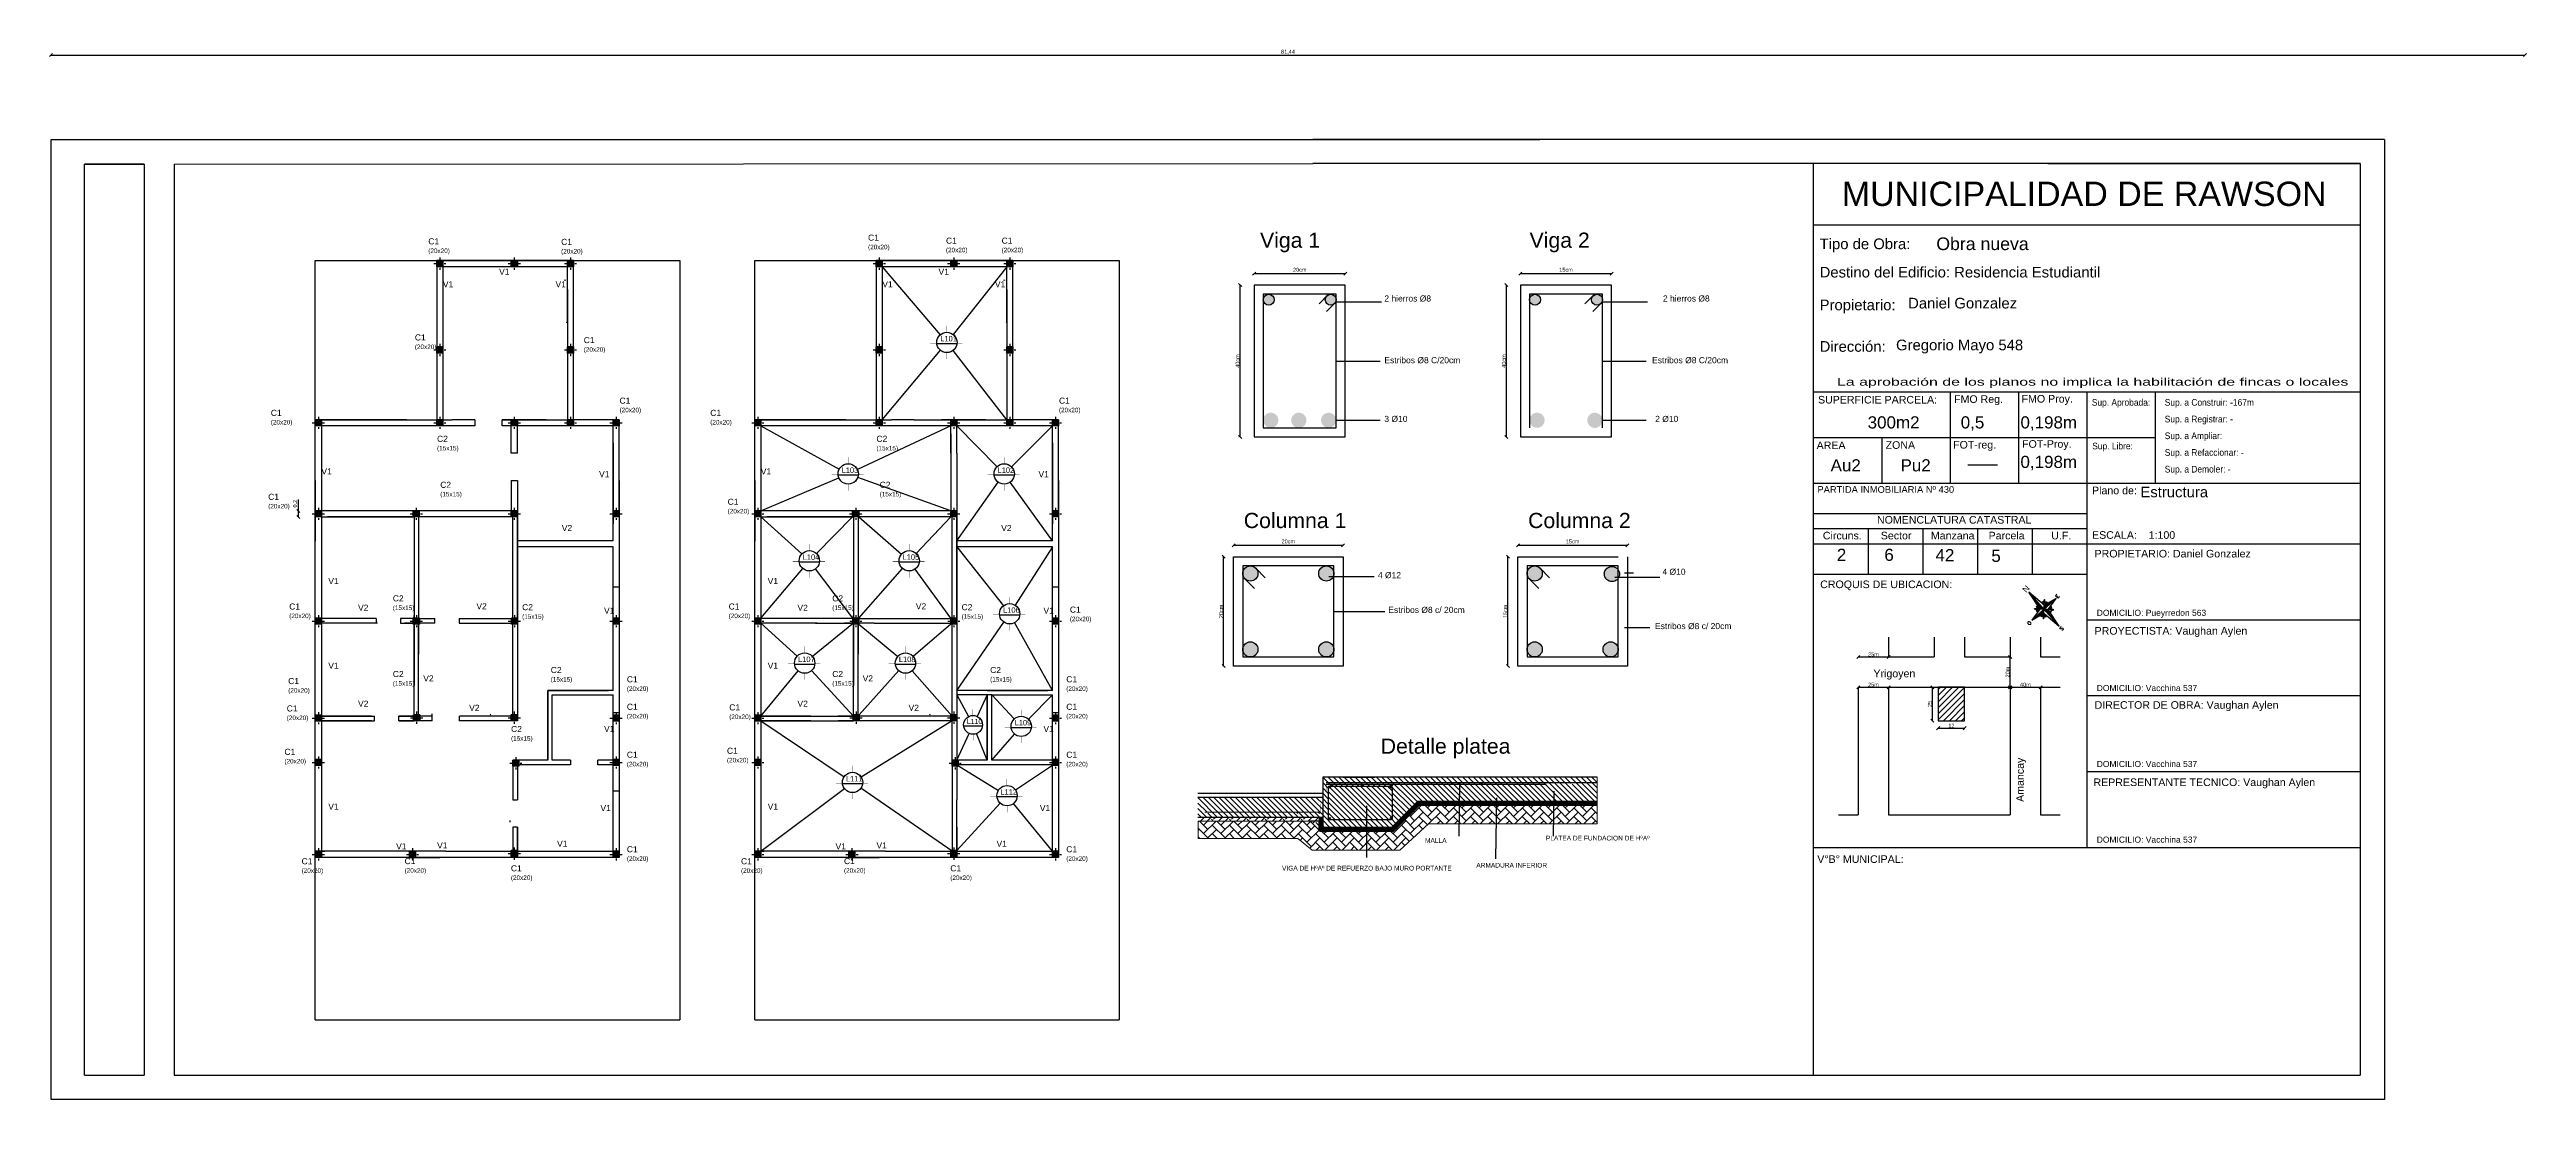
# Model space of a CAD drawing. Header units: millimetres. Extents: x 1356 to 2849, y 1307 to 1361.
# Drawn here: x 2603.2 to 2684.7, y 1326.1 to 1360.7 of the extents above; entities that cross this region are included whole.
import ezdxf

# ---------------------------------------------------------------- set-up
doc = ezdxf.new("R2010")
doc.units = ezdxf.units.MM
for name, pattern in [('ACAD_ISO04W100', [30, 24, -3, 0, -3]), ('DASHED2', [0.375, 0.25, -0.125]), ('JIS_02_0.7', [1.35, 0.75, -0.6])]:
    doc.linetypes.add(name, pattern=pattern)
for name, color, linetype in [('10 tirantes', 30, 'Continuous'), ('AGUA FRIA', 5, 'JIS_02_0.7'), ('AUX1', 1, 'Continuous'), ('ejes', 8, 'DASHED2'), ('ESTRUCTURAS', 7, 'Continuous'), ('fundaciones', 84, 'Continuous'), ('HA', 80, 'Continuous'), ('HORMIGÓN', 1, 'Continuous'), ('Muro', 3, 'Continuous'), ('RETAK', 7, 'Continuous'), ('Ventanas', 6, 'Continuous')]:
    doc.layers.add(name, color=color, linetype=linetype)
doc.layers.add('MUROS', color=1, linetype='Continuous', lineweight=30)
doc.styles.add('Arial', font='arial.ttf', dxfattribs={"height": 0.15})
doc.styles.add('gardel', font='ARIALN.TTF')
doc.styles.get("Standard").update_dxf_attribs({"font": 'arial.ttf'})
doc.styles.add('STYLE3', font='romans.shx', dxfattribs={"height": 0.08})
doc.styles.add('TEXTO1', font='sanss___.ttf', dxfattribs={"height": 0.3})
doc.dimstyles.new('Joel', dxfattribs={"dimtxt": 0.13, "dimasz": 0.1, "dimexe": 1.25, "dimexo": 0.625, "dimgap": 0.0176, "dimtad": 1, "dimtxsty": 'Standard', "dimblk": 'OBLIQUE', "dimcen": 2.5, "dimse1": 1, "dimse2": 1, "dimclre": 256, "dimadec": 0, "dimazin": 0, "dimtfac": 1, "dimtmove": 0, "dimatfit": 3, "dimldrblk": 'OBLIQUE', "dimfxl": 1, "dimarcsym": 0})
pattern_1 = [(135, (4609.80737, 140.97154), (0.0886100576, 0.0886100576), [])]

msp = doc.modelspace()

# ---------------------------------------------------------------- texts
for s, height, style, p in [('MUNICIPALIDAD DE RAWSON', 0.8, 'Arial', (2662.16148, 1355.55847)), ('Tipo de Obra:', 0.35, 'TEXTO1', (2661.42991, 1354.1344)), ('Obra nueva', 0.416667, 'TEXTO1', (2665.27101, 1354.10345)), ('Destino del Edificio: Residencia Estudiantil', 0.35, 'TEXTO1', (2661.42991, 1353.20201)), ('Propietario:', 0.35, 'TEXTO1', (2661.42991, 1352.12305)), ('Dirección:', 0.35, 'TEXTO1', (2661.42991, 1350.75512)), ('SUPERFICIE PARCELA: ', 0.25, 'TEXTO1', (2661.37685, 1349.0515)), ('300m2', 0.4, 'TEXTO1', (2663.01089, 1348.23004)), ('FMO Reg. ', 0.25, 'TEXTO1', (2665.85622, 1349.0721)), ('0,5', 0.4, 'TEXTO1', (2666.07463, 1348.23004)), ('0,198m', 0.4, 'TEXTO1', (2668.04156, 1348.23004)), ('FMO Proy.', 0.25, 'TEXTO1', (2668.07878, 1349.08191)), ('AREA', 0.25, 'TEXTO1', (2661.33229, 1347.54886)), ('ZONA', 0.25, 'TEXTO1', (2663.60214, 1347.55867)), ('FOT-reg.', 0.25, 'TEXTO1', (2665.8247, 1347.56848)), ('FOT-Proy.', 0.25, 'TEXTO1', (2668.09454, 1347.59403)), ('Au2', 0.4, 'TEXTO1', (2661.79201, 1346.81603)), ('Pu2', 0.4, 'TEXTO1', (2664.09369, 1346.81603)), ('0,198m', 0.4, 'TEXTO1', (2668.04156, 1346.92842)), ('PARTIDA INMOBILIARIA Nº 430', 0.22, 'TEXTO1', (2661.3576, 1346.11044)), ('Plano de:', 0.25, 'TEXTO1', (2670.39791, 1346.0636)), ('NOMENCLATURA CATASTRAL', 0.25, 'TEXTO1', (2663.31841, 1345.09657)), ('Circuns.', 0.25, 'TEXTO1', (2661.53667, 1344.57703)), ('Sector', 0.25, 'TEXTO1', (2663.44398, 1344.57703)), ('Manzana', 0.25, 'TEXTO1', (2665.09214, 1344.57703)), ('Parcela', 0.25, 'TEXTO1', (2666.99385, 1344.57703)), ('U.F.', 0.25, 'TEXTO1', (2669.0544, 1344.57703)), ('ESCALA:    1:100', 0.25, 'TEXTO1', (2670.39791, 1344.59553)), ('2', 0.4, 'TEXTO1', (2661.99559, 1343.86911)), ('6', 0.4, 'TEXTO1', (2663.56058, 1343.86911)), ('42', 0.4, 'TEXTO1', (2665.24408, 1343.85726)), ('5', 0.4, 'TEXTO1', (2667.08296, 1343.83359)), ('PROPIETARIO: Daniel Gonzalez ', 0.25, 'TEXTO1', (2670.48054, 1343.98159)), ('CROQUIS DE UBICACION:', 0.25, 'TEXTO1', (2661.44901, 1342.97148)), ('DOMICILIO: Pueyrredon 563', 0.2, 'TEXTO1', (2670.55222, 1342.0587, 138.91055)), ('PROYECTISTA: Vaughan Aylen ', 0.25, 'TEXTO1', (2670.48225, 1341.43977)), ('Yrigoyen', 0.25, 'TEXTO1', (2663.20179, 1340.03466)), ('DOMICILIO: Vacchina 537', 0.2, 'TEXTO1', (2670.55222, 1339.58025, 138.91055)), ('DIRECTOR DE OBRA: Vaughan Aylen  ', 0.25, 'TEXTO1', (2670.48225, 1338.99808)), ('DOMICILIO: Vacchina 537', 0.2, 'TEXTO1', (2670.55222, 1337.08025, 138.91055)), ('REPRESENTANTE TECNICO: Vaughan Aylen', 0.25, 'TEXTO1', (2670.44499, 1336.45306)), ('DOMICILIO: Vacchina 537', 0.2, 'TEXTO1', (2670.55222, 1334.58903, 138.91055)), ('V°B° MUNICIPAL:', 0.25, 'TEXTO1', (2661.35346, 1333.92246))]:
    msp.add_text(s, height=height, dxfattribs=dict(style=style)).set_placement(p)
at = {"style": 'TEXTO1'}
for s, height, width, p in [('La aprobación de los planos no implica la habilitación de fincas o locales', 0.25, 1.5, (2662.00265, 1349.63945)), ('Sup. Aprobada:', 0.22, 0.9, (2670.39001, 1348.97861)), ('Sup. a Construir: -167m', 0.22, 0.9, (2672.79021, 1348.97861)), ('Sup. a Registrar: -', 0.22, 0.9, (2672.79021, 1348.42861)), ('Sup. a Ampliar: ', 0.22, 0.9, (2672.79021, 1347.87861)), ('Sup. Libre:', 0.22, 0.9, (2670.40449, 1347.54163)), ('Sup. a Refaccionar: -', 0.22, 0.9, (2672.79021, 1347.32861)), ('Sup. a Demoler: -', 0.22, 0.9, (2672.79021, 1346.77861))]:
    msp.add_text(s, height=height, dxfattribs=dict(at, width=width)).set_placement(p)
for s, height, rotation, style, p in [('N', 0.2, 49.9610511, 'TEXTO1', (2668.23579, 1342.80449)), ('E', 0.11812, 50.4447861, 'STYLE3', (2669.27005, 1342.62704)), ('O', 0.11812, 50.4447861, 'STYLE3', (2668.34351, 1341.73786)), ('S', 0.11812, 50.4447861, 'STYLE3', (2669.41049, 1341.56213)), ('Amancay', 0.25, 90, 'TEXTO1', (2668.15197, 1335.93131))]:
    msp.add_text(s, height=height, rotation=rotation, dxfattribs=dict(style=style)).set_placement(p)
at = {"lineweight": 9, "ltscale": 0.1, "style": 'Arial'}
for s, height, p in [('MALLA  ', 0.154718, (2648.44082, 1334.58211)), ('PLATEA DE FUNDACION DE HºAº ', 0.1547178, (2652.42053, 1334.6608)), ('ARMADURA INFERIOR', 0.1547178, (2650.12951, 1333.76837)), ('VIGA DE HºAº DE REFUERZO BAJO MURO PORTANTE', 0.1547178, (2643.73317, 1333.67172))]:
    msp.add_text(s, height=height, dxfattribs=at).set_placement(p)
at = {"attachment_point": 1}
for s, insert, char_height, width in [('C1\\P{\\H0.75x;(20x20)}', (2615.63075, 1354.49104), 0.2, 3.8596585), ('C1\\P{\\H0.75x;(20x20)}', (2620.00315, 1354.47474), 0.2, 3.8596585), ('C1\\P{\\H0.75x;(20x20)}', (2630.107, 1354.61455), 0.2, 3.8596585), ('C1\\P{\\H0.75x;(20x20)}', (2632.6711, 1354.515), 0.2, 3.8596585), ('C1\\P{\\H0.75x;(20x20)}', (2634.50411, 1354.515), 0.2, 3.8596585), ('Viga 1', (2643.00867, 1354.68022), 0.5, 5.6751976), ('Viga 2', (2651.8826, 1354.68022), 0.5, 5.6751976), ('V1', (2617.96258, 1353.4909), 0.2, 3.8596585), ('V1', (2632.42699, 1353.4909), 0.2, 3.8596585), ('V1', (2616.11151, 1353.07842), 0.2, 3.8596585), ('V1', (2619.81872, 1353.07842), 0.2, 3.8596585), ('V1', (2630.57591, 1353.07842), 0.2, 3.8596585), ('V1', (2634.28312, 1353.07842), 0.2, 3.8596585), ('2 hierros %%C8 ', (2647.10235, 1352.61058), 0.2, 4.3071662), ('2 hierros %%C8 ', (2656.27413, 1352.61058), 0.2, 4.3071662), ('Daniel Gonzalez', (2664.34344, 1352.53221), 0.35, 6.6175817), ('C1\\P{\\H0.75x;(20x20)}', (2615.18845, 1351.3274), 0.2, 3.8596585), ('C1\\P{\\H0.75x;(20x20)}', (2620.74774, 1351.23947), 0.2, 3.8596585), ('Gregorio Mayo 548', (2663.94542, 1351.15365), 0.35, 7.2265828), ('Estribos %%C8 C/20cm', (2647.10235, 1350.57808), 0.2, 4.3071662), ('Estribos %%C8 C/20cm', (2655.91667, 1350.57808), 0.2, 4.3071662), ('C1\\P{\\H0.75x;(20x20)}', (2610.44728, 1348.84335), 0.2, 3.8596585), ('C1\\P{\\H0.75x;(20x20)}', (2621.92622, 1349.24574), 0.2, 3.8596585), ('C1\\P{\\H0.75x;(20x20)}', (2624.91168, 1348.84335), 0.2, 3.8596585), ('C1\\P{\\H0.75x;(20x20)}', (2636.39062, 1349.24574), 0.2, 3.8596585), ('3 %%C10', (2647.10235, 1348.64446), 0.2, 4.3071662), ('2 %%C10', (2656.01744, 1348.64446), 0.2, 4.3071662), ('C2\\P{\\H0.75x;(15x15)}', (2615.91869, 1347.98914), 0.2, 3.8596585), ('C2\\P{\\H0.75x;(15x15)}', (2630.38309, 1347.98914), 0.2, 3.8596585), ('V1', (2612.11151, 1346.91636), 0.2, 3.8596585), ('C2\\P{\\H0.75x;(15x15)}', (2616.02385, 1346.47436), 0.2, 3.8596585), ('V1', (2621.25195, 1346.82497), 0.2, 3.8596585), ('V1', (2626.57591, 1346.91636), 0.2, 3.8596585), ('C2\\P{\\H0.75x;(15x15)}', (2630.48825, 1346.47436), 0.2, 3.8596585), ('V1', (2635.71636, 1346.82497), 0.2, 3.8596585), ('Estructura', (2671.98895, 1346.31207), 0.35, 2.607613), ('C1\\P{\\H0.75x;(20x20)}', (2610.36033, 1346.079), 0.2, 3.8596585), ('C1\\P{\\H0.75x;(20x20)}', (2625.48488, 1345.91497), 0.2, 3.8596585), ('Columna 1', (2642.47403, 1345.44918), 0.5, 5.6751976), ('Columna 2', (2651.83372, 1345.44918), 0.5, 5.6751976), ('V2', (2620.02477, 1345.05097), 0.2, 3.8596585), ('V2', (2634.48917, 1345.05097), 0.2, 3.8596585), ('V1', (2612.33848, 1343.30299), 0.2, 3.8596585), ('V1', (2626.80289, 1343.30299), 0.2, 3.8596585), ('4 %%C12', (2646.89011, 1343.49878), 0.2, 4.3071662), ('4 %%C10', (2656.25587, 1343.61021), 0.2, 4.3071662), ('C1\\P{\\H0.75x;(20x20)}', (2611.05294, 1342.46544), 0.2, 3.8596585), ('V2', (2613.3179, 1342.42578), 0.2, 3.8596585), ('C2\\P{\\H0.75x;(15x15)}', (2614.46297, 1342.7343), 0.2, 3.8596585), ('V2', (2617.21416, 1342.47289), 0.2, 3.8596585), ('C2\\P{\\H0.75x;(15x15)}', (2618.72001, 1342.44456), 0.2, 3.8596585), ('V1', (2621.41528, 1342.3307), 0.2, 3.8596585), ('C1\\P{\\H0.75x;(20x20)}', (2625.51735, 1342.46544), 0.2, 3.8596585), ('V2', (2627.7823, 1342.42578), 0.2, 3.8596585), ('C2\\P{\\H0.75x;(15x15)}', (2628.92738, 1342.7343), 0.2, 3.8596585), ('V2', (2631.67856, 1342.47289), 0.2, 3.8596585), ('C2\\P{\\H0.75x;(15x15)}', (2633.18442, 1342.44456), 0.2, 3.8596585), ('V1', (2635.87968, 1342.3307), 0.2, 3.8596585), ('C1\\P{\\H0.75x;(20x20)}', (2636.7502, 1342.36382), 0.2, 3.8596585), ('Estribos %%C8 c/ 20cm', (2647.2333, 1342.35563), 0.2, 4.3071662), ('Estribos %%C8 c/ 20cm', (2656.01139, 1341.82153), 0.2, 4.3071662), ('V1', (2612.33848, 1340.518), 0.2, 3.8596585), ('V1', (2626.80289, 1340.518), 0.2, 3.8596585), ('C1\\P{\\H0.75x;(20x20)}', (2611.01966, 1340.01037), 0.2, 3.8596585), ('C2\\P{\\H0.75x;(15x15)}', (2614.46297, 1340.24239), 0.2, 3.8596585), ('V2', (2615.46402, 1340.09854), 0.2, 3.8596585), ('C2\\P{\\H0.75x;(15x15)}', (2619.66151, 1340.37538), 0.2, 3.8596585), ('C1\\P{\\H0.75x;(20x20)}', (2622.16662, 1340.06947), 0.2, 3.8596585), ('C2\\P{\\H0.75x;(15x15)}', (2628.92738, 1340.24239), 0.2, 3.8596585), ('V2', (2629.92842, 1340.09854), 0.2, 3.8596585), ('C2\\P{\\H0.75x;(15x15)}', (2634.12591, 1340.37538), 0.2, 3.8596585), ('C1\\P{\\H0.75x;(20x20)}', (2636.63102, 1340.06947), 0.2, 3.8596585), ('C1\\P{\\H0.75x;(20x20)}', (2610.97067, 1339.10905), 0.2, 3.8596585), ('V2', (2613.3179, 1339.26528), 0.2, 3.8596585), ('V2', (2616.97532, 1339.12937), 0.2, 3.8596585), ('C1\\P{\\H0.75x;(20x20)}', (2622.16662, 1339.16348), 0.2, 3.8596585), ('C1\\P{\\H0.75x;(20x20)}', (2625.53707, 1339.14363), 0.2, 3.8596585), ('V2', (2627.7823, 1339.26528), 0.2, 3.8596585), ('V2', (2631.43972, 1339.12937), 0.2, 3.8596585), ('C1\\P{\\H0.75x;(20x20)}', (2636.63102, 1339.16348), 0.2, 3.8596585), ('C2\\P{\\H0.75x;(15x15)}', (2618.35509, 1338.43199), 0.2, 3.8596585), ('V1', (2621.41528, 1338.43527), 0.2, 3.8596585), ('V1', (2635.87968, 1338.43527), 0.2, 3.8596585), ('C1\\P{\\H0.75x;(20x20)}', (2610.89537, 1337.68023), 0.2, 3.8596585), ('C1\\P{\\H0.75x;(20x20)}', (2622.16662, 1337.58504), 0.2, 3.8596585), ('C1\\P{\\H0.75x;(20x20)}', (2625.46177, 1337.71481), 0.2, 3.8596585), ('C1\\P{\\H0.75x;(20x20)}', (2636.63102, 1337.58504), 0.2, 3.8596585), ('V1', (2612.33848, 1335.87831), 0.2, 3.8596585), ('V1', (2621.29624, 1335.8294), 0.2, 3.8596585), ('V1', (2626.80289, 1335.87831), 0.2, 3.8596585), ('V1', (2635.76064, 1335.8294), 0.2, 3.8596585), ('C1\\P{\\H0.75x;(20x20)}', (2611.46004, 1334.07717), 0.2, 3.8596585), ('V1', (2614.57188, 1334.56639), 0.2, 3.8596585), ('C1\\P{\\H0.75x;(20x20)}', (2614.84978, 1334.08139), 0.2, 3.8596585), ('V1', (2619.87044, 1334.65242), 0.2, 3.8596585), ('C1\\P{\\H0.75x;(20x20)}', (2622.16662, 1334.47224), 0.2, 3.8596585), ('C1\\P{\\H0.75x;(20x20)}', (2625.92445, 1334.07717), 0.2, 3.8596585), ('V1', (2629.03629, 1334.56639), 0.2, 3.8596585), ('C1\\P{\\H0.75x;(20x20)}', (2629.31418, 1334.08139), 0.2, 3.8596585), ('V1', (2634.33485, 1334.65242), 0.2, 3.8596585), ('C1\\P{\\H0.75x;(20x20)}', (2636.63102, 1334.47224), 0.2, 3.8596585), ('C1\\P{\\H0.75x;(20x20)}', (2618.34949, 1333.84308), 0.2, 3.8596585), ('C1\\P{\\H0.75x;(20x20)}', (2632.81389, 1333.84308), 0.2, 3.8596585)]:
    msp.add_mtext(s, dxfattribs=dict(at, insert=insert, char_height=char_height, width=width))
at = {"insert": (2646.9829, 1338.01756), "char_height": 0.5, "attachment_point": 1}
msp.add_mtext_dynamic_manual_height_columns('Detalle platea', width=13.6050551, gutter_width=12.5, heights=[0], dxfattribs=at)
at = {"lineweight": 9, "char_height": 0.2, "width": 3.8596585, "attachment_point": 1}
for insert in [(2615.91993, 1334.59698), (2630.38434, 1334.59698)]:
    msp.add_mtext('V1', dxfattribs=dict(at, insert=insert))
at = {"layer": '10 tirantes', "color": 144, "style": 'gardel'}
for s, height, p in [('L101', 0.179525, (2632.48255, 1351.09572)), ('L103', 0.179525, (2629.23566, 1346.76487)), ('L102', 0.179525, (2634.36953, 1346.76487)), ('L104', 0.179525, (2627.95624, 1343.90384)), ('L105', 0.179525, (2631.24231, 1343.90384)), ('L106', 0.179525, (2634.55086, 1342.1599)), ('L107', 0.179525, (2627.80166, 1340.53647)), ('L108', 0.179525, (2631.12082, 1340.53647)), ('L110', 0.166422, (2633.36007, 1338.49829)), ('L109', 0.179525, (2634.93175, 1338.45125)), ('L111', 0.179525, (2629.37741, 1336.60468)), ('L112', 0.179525, (2634.46349, 1336.16983))]:
    msp.add_text(s, height=height, dxfattribs=at).set_placement(p)

# ---------------------------------------------------------------- blocks, each defined once
blk = doc.blocks.new('_Oblique')
at = {"color": 0, "linetype": 'ByBlock', "lineweight": -2}
blk.add_line((-0.5, -0.5), (0.5, 0.5), dxfattribs=at)
blk = doc.blocks.new('*D61')
at = {"color": 0, "lineweight": -2, "ltscale": 0.01, "transparency": 16777216}
blk.add_line((2667.703, 1339.706), (2668.703, 1339.706), dxfattribs=at)
at = {"layer": 'Defpoints', "color": 0, "ltscale": 0.01, "transparency": 16777216}
for p in [(2667.703, 1339.706), (2668.703, 1339.706), (2668.703, 1339.706)]:
    blk.add_point(p, dxfattribs=at)
at = {"color": 0, "lineweight": -2, "ltscale": 0.01, "transparency": 16777216, "xscale": 0.1, "yscale": 0.1, "zscale": 0.1, "rotation": 180}
blk.add_blockref('_Oblique', (2667.703, 1339.706), dxfattribs=at)
at = {"color": 0, "lineweight": -2, "ltscale": 0.01, "transparency": 16777216, "xscale": 0.1, "yscale": 0.1, "zscale": 0.1}
blk.add_blockref('_Oblique', (2668.703, 1339.706), dxfattribs=at)
at = {"color": 0, "ltscale": 0.01, "transparency": 16777216, "insert": (2668.203, 1339.79), "char_height": 0.13, "attachment_point": 5}
blk.add_mtext('40m', dxfattribs=at)
blk = doc.blocks.new('*D62')
at = {"color": 0, "lineweight": -2, "ltscale": 0.01, "transparency": 16777216}
blk.add_line((2667.703, 1339.706), (2667.703, 1340.706), dxfattribs=at)
at = {"layer": 'Defpoints', "color": 0, "ltscale": 0.01, "transparency": 16777216}
for p in [(2667.703, 1340.706), (2667.703, 1340.706), (2667.703, 1339.706)]:
    blk.add_point(p, dxfattribs=at)
at = {"color": 0, "lineweight": -2, "ltscale": 0.01, "transparency": 16777216, "xscale": 0.1, "yscale": 0.1, "zscale": 0.1}
for p, rotation in [((2667.703, 1340.706), 90), ((2667.703, 1339.706), 270)]:
    blk.add_blockref('_Oblique', p, dxfattribs=dict(at, rotation=rotation))
at = {"color": 0, "ltscale": 0.01, "transparency": 16777216, "insert": (2667.619, 1340.206), "char_height": 0.13, "attachment_point": 5, "rotation": 90}
blk.add_mtext('20m', dxfattribs=at)
blk = doc.blocks.new('*D63')
at = {"color": 0, "lineweight": -2, "ltscale": 0.01, "transparency": 16777216}
blk.add_line((2662.703, 1340.706), (2663.703, 1340.706), dxfattribs=at)
at = {"layer": 'Defpoints', "color": 0, "ltscale": 0.01, "transparency": 16777216}
for p in [(2662.703, 1340.706), (2663.703, 1340.706), (2663.703, 1340.706)]:
    blk.add_point(p, dxfattribs=at)
at = {"color": 0, "lineweight": -2, "ltscale": 0.01, "transparency": 16777216, "xscale": 0.1, "yscale": 0.1, "zscale": 0.1, "rotation": 180}
blk.add_blockref('_Oblique', (2662.703, 1340.706), dxfattribs=at)
at = {"color": 0, "lineweight": -2, "ltscale": 0.01, "transparency": 16777216, "xscale": 0.1, "yscale": 0.1, "zscale": 0.1}
blk.add_blockref('_Oblique', (2663.703, 1340.706), dxfattribs=at)
at = {"color": 0, "ltscale": 0.01, "transparency": 16777216, "insert": (2663.203, 1340.79), "char_height": 0.13, "attachment_point": 5}
blk.add_mtext('25m', dxfattribs=at)
blk = doc.blocks.new('*D64')
at = {"color": 0, "lineweight": -2, "ltscale": 0.01, "transparency": 16777216}
blk.add_line((2662.703, 1339.706), (2663.703, 1339.706), dxfattribs=at)
at = {"layer": 'Defpoints', "color": 0, "ltscale": 0.01, "transparency": 16777216}
for p in [(2662.703, 1339.706), (2663.703, 1339.706), (2663.703, 1339.706)]:
    blk.add_point(p, dxfattribs=at)
at = {"color": 0, "lineweight": -2, "ltscale": 0.01, "transparency": 16777216, "xscale": 0.1, "yscale": 0.1, "zscale": 0.1, "rotation": 180}
blk.add_blockref('_Oblique', (2662.703, 1339.706), dxfattribs=at)
at = {"color": 0, "lineweight": -2, "ltscale": 0.01, "transparency": 16777216, "xscale": 0.1, "yscale": 0.1, "zscale": 0.1}
blk.add_blockref('_Oblique', (2663.703, 1339.706), dxfattribs=at)
at = {"color": 0, "ltscale": 0.01, "transparency": 16777216, "insert": (2663.203, 1339.79), "char_height": 0.13, "attachment_point": 5}
blk.add_mtext('25m', dxfattribs=at)
blk = doc.blocks.new('*D59')
at = {"color": 0, "lineweight": -2, "ltscale": 0.01, "transparency": 16777216}
blk.add_line((2665.143, 1338.603), (2665.143, 1339.706), dxfattribs=at)
at = {"layer": 'Defpoints', "color": 0, "ltscale": 0.01, "transparency": 16777216}
for p in [(2665.143, 1339.706), (2665.333, 1339.706), (2665.333, 1338.603)]:
    blk.add_point(p, dxfattribs=at)
at = {"color": 0, "lineweight": -2, "ltscale": 0.01, "transparency": 16777216, "xscale": 0.1, "yscale": 0.1, "zscale": 0.1}
for p, rotation in [((2665.143, 1339.706), 90), ((2665.143, 1338.603), 270)]:
    blk.add_blockref('_Oblique', p, dxfattribs=dict(at, rotation=rotation))
at = {"color": 0, "ltscale": 0.01, "transparency": 16777216, "insert": (2665.059, 1339.155), "char_height": 0.13, "attachment_point": 5, "rotation": 90}
blk.add_mtext('25', dxfattribs=at)
blk = doc.blocks.new('*D60')
at = {"color": 0, "lineweight": -2, "ltscale": 0.01, "transparency": 16777216}
blk.add_line((2665.333, 1338.359), (2666.203, 1338.359), dxfattribs=at)
at = {"layer": 'Defpoints', "color": 0, "ltscale": 0.01, "transparency": 16777216}
for p in [(2665.333, 1338.603), (2666.203, 1338.603), (2666.203, 1338.359)]:
    blk.add_point(p, dxfattribs=at)
at = {"color": 0, "lineweight": -2, "ltscale": 0.01, "transparency": 16777216, "xscale": 0.1, "yscale": 0.1, "zscale": 0.1, "rotation": 180}
blk.add_blockref('_Oblique', (2665.333, 1338.359), dxfattribs=at)
at = {"color": 0, "lineweight": -2, "ltscale": 0.01, "transparency": 16777216, "xscale": 0.1, "yscale": 0.1, "zscale": 0.1}
blk.add_blockref('_Oblique', (2666.203, 1338.359), dxfattribs=at)
at = {"color": 0, "ltscale": 0.01, "transparency": 16777216, "insert": (2665.768, 1338.442), "char_height": 0.13, "attachment_point": 5}
blk.add_mtext('12', dxfattribs=at)
blk = doc.blocks.new('Col20x20')
at = {"layer": 'HA'}
h = blk.add_hatch(color=256, dxfattribs=at)
h.dxf.hatch_style = 1
h.paths.add_polyline_path([(-0.1, 0.1), (-0.1, -0.1), (0.1, -0.1), (0.1, 0.1)])
for p, q in [((-0.1, 0.1), (0.1, 0.1)), ((-0.1, -0.1), (-0.1, 0.1)), ((0.1, 0.1), (-0.1, 0.1)), ((0.1, 0.1), (0.1, -0.1)), ((0.1, -0.1), (-0.1, -0.1))]:
    blk.add_line(p, q)
at = {"linetype": 'ACAD_ISO04W100', "ltscale": 0.01}
for points in [[(-0.2, 0), (0.2, 0)], [(0, 0.2), (0, -0.2)]]:
    blk.add_lwpolyline(points, dxfattribs=at)
blk = doc.blocks.new('*D68')
at = {"color": 0, "lineweight": -2, "transparency": 16777216}
blk.add_line((2642.141, 1344.385), (2645.741, 1344.385), dxfattribs=at)
at = {"layer": 'Defpoints', "color": 0, "transparency": 16777216}
for p in [(2642.141, 1343.863), (2645.741, 1344.385), (2645.741, 1343.863)]:
    blk.add_point(p, dxfattribs=at)
at = {"color": 0, "lineweight": -2, "transparency": 16777216, "xscale": 0.1, "yscale": 0.1, "zscale": 0.1, "rotation": 180}
blk.add_blockref('_Oblique', (2642.141, 1344.385), dxfattribs=at)
at = {"color": 0, "lineweight": -2, "transparency": 16777216, "xscale": 0.1, "yscale": 0.1, "zscale": 0.1}
blk.add_blockref('_Oblique', (2645.741, 1344.385), dxfattribs=at)
at = {"color": 0, "transparency": 16777216, "insert": (2643.941, 1344.509), "char_height": 0.13, "attachment_point": 5}
blk.add_mtext('20cm', dxfattribs=at)
blk = doc.blocks.new('*D69')
at = {"color": 0, "lineweight": -2, "transparency": 16777216}
blk.add_line((2641.809, 1340.404), (2641.809, 1344.004), dxfattribs=at)
at = {"layer": 'Defpoints', "color": 0, "transparency": 16777216}
for p in [(2641.809, 1344.004), (2642.141, 1344.004), (2642.157, 1340.404)]:
    blk.add_point(p, dxfattribs=at)
at = {"color": 0, "lineweight": -2, "transparency": 16777216, "xscale": 0.1, "yscale": 0.1, "zscale": 0.1}
for p, rotation in [((2641.809, 1344.004), 90), ((2641.809, 1340.404), 270)]:
    blk.add_blockref('_Oblique', p, dxfattribs=dict(at, rotation=rotation))
at = {"color": 0, "transparency": 16777216, "insert": (2641.725, 1342.204), "char_height": 0.13, "attachment_point": 5, "rotation": 90}
blk.add_mtext('20cm', dxfattribs=at)
blk = doc.blocks.new('*D66')
at = {"color": 0, "lineweight": -2, "transparency": 16777216}
blk.add_line((2651.501, 1344.385), (2655.101, 1344.385), dxfattribs=at)
at = {"layer": 'Defpoints', "color": 0, "transparency": 16777216}
for p in [(2651.501, 1343.863), (2655.101, 1344.385), (2655.101, 1343.863)]:
    blk.add_point(p, dxfattribs=at)
at = {"color": 0, "lineweight": -2, "transparency": 16777216, "xscale": 0.1, "yscale": 0.1, "zscale": 0.1, "rotation": 180}
blk.add_blockref('_Oblique', (2651.501, 1344.385), dxfattribs=at)
at = {"color": 0, "lineweight": -2, "transparency": 16777216, "xscale": 0.1, "yscale": 0.1, "zscale": 0.1}
blk.add_blockref('_Oblique', (2655.101, 1344.385), dxfattribs=at)
at = {"color": 0, "transparency": 16777216, "insert": (2653.301, 1344.509), "char_height": 0.13, "attachment_point": 5}
blk.add_mtext('15cm', dxfattribs=at)
blk = doc.blocks.new('*D67')
at = {"color": 0, "lineweight": -2, "transparency": 16777216}
blk.add_line((2651.169, 1340.404), (2651.169, 1344.004), dxfattribs=at)
at = {"layer": 'Defpoints', "color": 0, "transparency": 16777216}
for p in [(2651.169, 1344.004), (2651.501, 1344.004), (2651.517, 1340.404)]:
    blk.add_point(p, dxfattribs=at)
at = {"color": 0, "lineweight": -2, "transparency": 16777216, "xscale": 0.1, "yscale": 0.1, "zscale": 0.1}
for p, rotation in [((2651.169, 1344.004), 90), ((2651.169, 1340.404), 270)]:
    blk.add_blockref('_Oblique', p, dxfattribs=dict(at, rotation=rotation))
at = {"color": 0, "transparency": 16777216, "insert": (2651.085, 1342.204), "char_height": 0.13, "attachment_point": 5, "rotation": 90}
blk.add_mtext('15cm', dxfattribs=at)
blk = doc.blocks.new('*D70')
at = {"color": 0, "lineweight": -2, "transparency": 16777216}
blk.add_line((2642.817, 1353.331), (2645.817, 1353.331), dxfattribs=at)
at = {"layer": 'Defpoints', "color": 0, "transparency": 16777216}
for p in [(2642.817, 1352.95), (2645.817, 1353.331), (2645.817, 1352.809)]:
    blk.add_point(p, dxfattribs=at)
at = {"color": 0, "lineweight": -2, "transparency": 16777216, "xscale": 0.1, "yscale": 0.1, "zscale": 0.1, "rotation": 180}
blk.add_blockref('_Oblique', (2642.817, 1353.331), dxfattribs=at)
at = {"color": 0, "lineweight": -2, "transparency": 16777216, "xscale": 0.1, "yscale": 0.1, "zscale": 0.1}
blk.add_blockref('_Oblique', (2645.817, 1353.331), dxfattribs=at)
at = {"color": 0, "transparency": 16777216, "insert": (2644.317, 1353.455), "char_height": 0.13, "attachment_point": 5}
blk.add_mtext('20cm', dxfattribs=at)
blk = doc.blocks.new('*D72')
at = {"color": 0, "lineweight": -2, "transparency": 16777216}
blk.add_line((2642.356, 1347.95), (2642.356, 1352.95), dxfattribs=at)
at = {"layer": 'Defpoints', "color": 0, "transparency": 16777216}
for p in [(2642.356, 1352.95), (2642.817, 1352.95), (2642.817, 1347.95)]:
    blk.add_point(p, dxfattribs=at)
at = {"color": 0, "lineweight": -2, "transparency": 16777216, "xscale": 0.1, "yscale": 0.1, "zscale": 0.1}
for p, rotation in [((2642.356, 1352.95), 90), ((2642.356, 1347.95), 270)]:
    blk.add_blockref('_Oblique', p, dxfattribs=dict(at, rotation=rotation))
at = {"color": 0, "transparency": 16777216, "insert": (2642.272, 1350.45), "char_height": 0.13, "attachment_point": 5, "rotation": 90}
blk.add_mtext('40cm', dxfattribs=at)
blk = doc.blocks.new('*D71')
at = {"color": 0, "lineweight": -2, "transparency": 16777216}
blk.add_line((2651.582, 1353.331), (2654.582, 1353.331), dxfattribs=at)
at = {"layer": 'Defpoints', "color": 0, "transparency": 16777216}
for p in [(2651.582, 1352.95), (2654.582, 1353.331), (2654.582, 1352.809)]:
    blk.add_point(p, dxfattribs=at)
at = {"color": 0, "lineweight": -2, "transparency": 16777216, "xscale": 0.1, "yscale": 0.1, "zscale": 0.1, "rotation": 180}
blk.add_blockref('_Oblique', (2651.582, 1353.331), dxfattribs=at)
at = {"color": 0, "lineweight": -2, "transparency": 16777216, "xscale": 0.1, "yscale": 0.1, "zscale": 0.1}
blk.add_blockref('_Oblique', (2654.582, 1353.331), dxfattribs=at)
at = {"color": 0, "transparency": 16777216, "insert": (2653.082, 1353.455), "char_height": 0.13, "attachment_point": 5}
blk.add_mtext('15cm', dxfattribs=at)
blk = doc.blocks.new('*D73')
at = {"color": 0, "lineweight": -2, "transparency": 16777216}
blk.add_line((2651.12, 1347.95), (2651.12, 1352.95), dxfattribs=at)
at = {"layer": 'Defpoints', "color": 0, "transparency": 16777216}
for p in [(2651.12, 1352.95), (2651.582, 1352.95), (2651.582, 1347.95)]:
    blk.add_point(p, dxfattribs=at)
at = {"color": 0, "lineweight": -2, "transparency": 16777216, "xscale": 0.1, "yscale": 0.1, "zscale": 0.1}
for p, rotation in [((2651.12, 1352.95), 90), ((2651.12, 1347.95), 270)]:
    blk.add_blockref('_Oblique', p, dxfattribs=dict(at, rotation=rotation))
at = {"color": 0, "transparency": 16777216, "insert": (2651.036, 1350.45), "char_height": 0.13, "attachment_point": 5, "rotation": 90}
blk.add_mtext('40cm', dxfattribs=at)
blk = doc.blocks.new('*D77')
at = {"color": 0, "lineweight": -2, "transparency": 16777216}
for p, q in [((2611.353, 1345.516), (2611.353, 1345.887)), ((2611.353, 1345.316), (2611.353, 1345.516))]:
    blk.add_line(p, q, dxfattribs=at)
at = {"layer": 'Defpoints', "color": 0, "transparency": 16777216}
for p in [(2611.353, 1345.516), (2612.112, 1345.516), (2612.112, 1345.316)]:
    blk.add_point(p, dxfattribs=at)
at = {"color": 0, "lineweight": -2, "transparency": 16777216, "xscale": 0.1, "yscale": 0.1, "zscale": 0.1}
for p, rotation in [((2611.353, 1345.516), 90), ((2611.353, 1345.316), 270)]:
    blk.add_blockref('_Oblique', p, dxfattribs=dict(at, rotation=rotation))
at = {"color": 0, "transparency": 16777216, "insert": (2611.257, 1345.752), "char_height": 0.13, "attachment_point": 5, "rotation": 90}
blk.add_mtext('0,2', dxfattribs=at)
blk = doc.blocks.new('*D120')
at = {"color": 0, "lineweight": -2, "transparency": 16777216}
blk.add_line((2603.213, 1360.528), (2684.648, 1360.528), dxfattribs=at)
at = {"layer": 'Defpoints', "color": 0, "transparency": 16777216}
for p in [(2684.648, 1360.528), (2603.213, 1357.751), (2684.648, 1357.751)]:
    blk.add_point(p, dxfattribs=at)
at = {"color": 0, "lineweight": -2, "transparency": 16777216, "xscale": 0.1, "yscale": 0.1, "zscale": 0.1, "rotation": 180}
blk.add_blockref('_Oblique', (2603.213, 1360.528), dxfattribs=at)
at = {"color": 0, "lineweight": -2, "transparency": 16777216, "xscale": 0.1, "yscale": 0.1, "zscale": 0.1}
blk.add_blockref('_Oblique', (2684.648, 1360.528), dxfattribs=at)
at = {"color": 0, "transparency": 16777216, "insert": (2643.93, 1360.624), "char_height": 0.13, "attachment_point": 5}
blk.add_mtext('81,44', dxfattribs=at)

# ---------------------------------------------------------------- dimensions: what is measured, and where the dimension line sits
dim = msp.add_linear_dim(base=(2684.64784, 1360.52832), p1=(2603.21262, 1357.7507), p2=(2684.64784, 1357.7507), dimstyle='Joel', override={"dimfxl": 0.1, "dimarcsym": 2})
dim.commit()
dim.dimension.update_dxf_attribs({"geometry": '*D120', "text_midpoint": (2643.93023, 1360.62405)})
for base, p1, p2, text, picture, middle in [((2645.8171, 1353.3307), (2642.8171, 1352.9497), (2645.8171, 1352.80884), '20cm', '*D70', (2644.3171, 1353.45467)), ((2654.58168, 1353.3307), (2651.58168, 1352.9497), (2654.58168, 1352.80884), '15cm', '*D71', (2653.08168, 1353.45467)), ((2645.74097, 1344.38502), (2642.14097, 1343.86316), (2645.74097, 1343.86316), '20cm', '*D68', (2643.94097, 1344.50899)), ((2655.10066, 1344.38502), (2651.50066, 1343.86316), (2655.10066, 1343.86316), '15cm', '*D66', (2653.30066, 1344.50899))]:
    dim = msp.add_linear_dim(base=base, p1=p1, p2=p2, text=text, dimstyle='Joel', override={"dimgap": 0.0576})
    dim.commit()
    dim.dimension.update_dxf_attribs({"geometry": picture, "text_midpoint": middle})
for base, p1, p2, text, picture, middle in [((2642.3555, 1352.9497), (2642.8171, 1347.9497), (2642.8171, 1352.9497), '40cm', '*D72', (2642.27153, 1350.4497)), ((2651.12009, 1352.9497), (2651.58168, 1347.9497), (2651.58168, 1352.9497), '40cm', '*D73', (2651.03611, 1350.4497)), ((2641.80913, 1344.00402), (2642.15684, 1340.40402), (2642.14097, 1344.00402), '20cm', '*D69', (2641.72515, 1342.20402)), ((2651.16882, 1344.00402), (2651.51653, 1340.40402), (2651.50066, 1344.00402), '15cm', '*D67', (2651.08484, 1342.20402))]:
    dim = msp.add_linear_dim(base=base, p1=p1, p2=p2, angle=90, text=text, dimstyle='Joel')
    dim.commit()
    dim.dimension.update_dxf_attribs({"geometry": picture, "text_midpoint": middle})
dim = msp.add_linear_dim(base=(2611.35256, 1345.51636), p1=(2612.11151, 1345.31636), p2=(2612.11151, 1345.51636), angle=90, dimstyle='Joel', override={"dimfxl": 0.1, "dimarcsym": 2})
dim.commit()
dim.dimension.update_dxf_attribs({"geometry": '*D77', "text_midpoint": (2611.25683, 1345.75163)})
at = {"ltscale": 0.01}
for base, p1, p2, text, picture, middle in [((2663.70293, 1340.70633), (2662.70293, 1340.70633), (2663.70293, 1340.70633), '25m', '*D63', (2663.20293, 1340.7903)), ((2663.70293, 1339.70633), (2662.70293, 1339.70633), (2663.70293, 1339.70633), '25m', '*D64', (2663.20293, 1339.7903)), ((2668.70293, 1339.70633), (2667.70293, 1339.70633), (2668.70293, 1339.70633), '40m', '*D61', (2668.20293, 1339.7903)), ((2666.20293, 1338.35874), (2665.33276, 1338.60339), (2666.20293, 1338.60339), '12', '*D60', (2665.76785, 1338.4416))]:
    dim = msp.add_linear_dim(base=base, p1=p1, p2=p2, text=text, dimstyle='Joel', dxfattribs=at)
    dim.commit()
    dim.dimension.update_dxf_attribs({"geometry": picture, "text_midpoint": middle})
for base, p1, p2, text, picture, middle in [((2667.70293, 1340.70633), (2667.70293, 1339.70633), (2667.70293, 1340.70633), '20m', '*D62', (2667.61896, 1340.20633)), ((2665.14268, 1339.70633), (2665.33276, 1338.60339), (2665.33276, 1339.70633), '25', '*D59', (2665.0587, 1339.15486))]:
    dim = msp.add_linear_dim(base=base, p1=p1, p2=p2, angle=90, text=text, dimstyle='Joel', dxfattribs=at)
    dim.commit()
    dim.dimension.update_dxf_attribs({"geometry": picture, "text_midpoint": middle})

# ---------------------------------------------------------------- hatches: boundary and pattern name
h = msp.add_hatch()
h.set_pattern_fill('JIS_WOOD', color=256, scale=0.2, style=0)
h.set_pattern_definition([(45, (1801.1993, 36.09773), (-0.1, 0.1), [])])
h.paths.add_polyline_path([(2666.20293, 1338.60339), (2666.20293, 1339.70633), (2665.33276, 1339.70633), (2665.33276, 1338.60339)])
at = {"lineweight": 9, "ltscale": 0.1}
h = msp.add_hatch(dxfattribs=at)
h.set_pattern_fill('LINE', color=256, scale=0.039469, angle=45, style=0)
h.set_pattern_definition(pattern_1)
h.paths.add_polyline_path([(2647.36009, 1336.41476, 0.41421356), (2647.3272, 1336.44765), (2645.2892, 1336.44765, 0.41421356), (2645.25631, 1336.41476), (2645.25631, 1335.3849, 0.41421356), (2645.2892, 1335.35201), (2646.52355, 1335.35201), (2646.52355, 1335.10355), (2645.07197, 1335.10355), (2645.07197, 1336.74808), (2654.11139, 1336.74808), (2654.11139, 1336.55767), (2649.58656, 1336.55767), (2649.57898, 1335.9587), (2648.20011, 1335.9587), (2647.34495, 1335.10355), (2646.52355, 1335.10355), (2646.52355, 1335.35201), (2647.3272, 1335.35201, 0.41421356), (2647.36009, 1335.3849)])
h.paths.add_polyline_path([(2647.36596, 1336.47505, 1), (2647.32649, 1336.47505, 1)], flags=16)
h.paths.add_polyline_path([(2648.35172, 1336.53526, 1), (2648.31225, 1336.53526, 1)], flags=16)
h.paths.add_polyline_path([(2646.3843, 1336.47505, 1), (2646.34483, 1336.47505, 1)], flags=16)
h.paths.add_polyline_path([(2649.34279, 1336.53526, 1), (2649.30332, 1336.53526, 1)], flags=16)
h.paths.add_polyline_path([(2645.35691, 1336.47505, 1), (2645.39638, 1336.47505, 1)], flags=16)
h.paths.add_polyline_path([(2649.58656, 1336.55767), (2654.11139, 1336.55767), (2654.11139, 1335.9587), (2649.57898, 1335.9587)], flags=17)
h.paths.add_polyline_path([(2650.33071, 1336.53526, 1), (2650.29124, 1336.53526, 1)], flags=16)
h.paths.add_polyline_path([(2651.31875, 1336.53526, 1), (2651.27928, 1336.53526, 1)], flags=16)
h.paths.add_polyline_path([(2652.30679, 1336.53526, 1), (2652.26732, 1336.53526, 1)], flags=16)
h.paths.add_polyline_path([(2653.29482, 1336.53526, 1), (2653.25535, 1336.53526, 1)], flags=16)
h = msp.add_hatch(dxfattribs=at)
h.set_pattern_fill('ANSI31', color=256, scale=0.039469, style=0)
h.set_pattern_definition([(135, (4558.10443, 139.5712), (0.0886100576, 0.0886100576), [])])
h.paths.add_polyline_path([(2645.25631, 1336.41476), (2645.26594, 1336.43802), (2645.2892, 1336.44765), (2647.3272, 1336.44765), (2647.35046, 1336.43802), (2647.36009, 1336.41476), (2647.36009, 1336.06052), (2645.33594, 1336.06052), (2645.33594, 1335.59806), (2645.25631, 1335.59806)])
h.paths.add_polyline_path([(2647.33995, 1336.4094, 1), (2647.29259, 1336.4094, 1)], flags=16)
h.paths.add_polyline_path([(2645.32737, 1336.4094, 1), (2645.28, 1336.4094, 1)], flags=16)
h.paths.add_polyline_path([(2645.33594, 1336.06052), (2647.36009, 1336.06052), (2647.36009, 1335.3849), (2647.35046, 1335.36164), (2647.3272, 1335.35201), (2646.52355, 1335.35201), (2646.52355, 1335.59806), (2645.33594, 1335.59806)])
h.paths.add_polyline_path([(2647.23254, 1335.57695, 1), (2647.27201, 1335.57695, 1)], flags=16)
h.paths.add_polyline_path([(2647.29259, 1335.39423, 1), (2647.33995, 1335.39423, 1)], flags=16)
h.paths.add_polyline_path([(2646.52355, 1335.59806), (2646.52355, 1335.35201), (2645.2892, 1335.35201), (2645.26594, 1335.36164), (2645.25631, 1335.3849), (2645.25631, 1335.56325, 0.67486315), (2645.29025, 1335.57695, 0.67486315), (2645.25631, 1335.59064), (2645.25631, 1335.59806)])
h.paths.add_polyline_path([(2646.28096, 1335.57695, 1), (2646.24149, 1335.57695, 1)], flags=16)
h.paths.add_polyline_path([(2645.28, 1335.39423, 1), (2645.32737, 1335.39423, 1)], flags=16)
h = msp.add_hatch(dxfattribs=at)
h.set_pattern_fill('LINE', color=256, scale=0.039469, angle=45, style=0)
h.set_pattern_definition(pattern_1)
h.paths.add_polyline_path([(2645.07197, 1336.09027), (2645.07197, 1335.43245), (2640.96415, 1335.43245), (2640.96415, 1336.09027)])
h.paths.add_polyline_path([(2644.22248, 1335.57695, 1), (2644.26195, 1335.57695, 1)], flags=16)
h.paths.add_polyline_path([(2643.23143, 1335.57695, 1), (2643.2709, 1335.57695, 1)], flags=16)
h.paths.add_polyline_path([(2644.97853, 1335.57695, 1), (2644.93906, 1335.57695, 1)], flags=16)
h.paths.add_polyline_path([(2642.24072, 1335.57695, 1), (2642.28019, 1335.57695, 1)], flags=16)
h.paths.add_polyline_path([(2641.25945, 1335.57695, 1), (2641.29892, 1335.57695, 1)], flags=16)
h = msp.add_hatch(dxfattribs=at)
h.set_pattern_fill('AR-HBONE', color=256, scale=0.001973, style=0)
h.set_pattern_definition([(135, (4558.10443, 139.5712), (-3e-17, 0.283552184), [0.60150502, -0.20050167]), (45, (4557.96265, 139.71297), (-3e-17, 0.283552184), [0.60150502, -0.20050167])])
h.paths.add_polyline_path([(2652.2368, 1335.82714), (2654.11139, 1335.82714), (2654.11101, 1335.20668), (2652.2244, 1335.20668)])
h.paths.add_polyline_path([(2650.80298, 1335.82714), (2652.2368, 1335.82714), (2652.2244, 1335.20668), (2650.79203, 1335.20668)])
h.paths.add_polyline_path([(2649.57732, 1335.82714), (2650.80298, 1335.82714), (2650.79203, 1335.20668), (2649.56946, 1335.20668)])
h.paths.add_polyline_path([(2648.2546, 1335.82714), (2649.57732, 1335.82714), (2649.56946, 1335.20668), (2648.55226, 1335.20668), (2647.61669, 1334.34453), (2646.52355, 1334.34453), (2646.52355, 1334.97198), (2647.39944, 1334.97198)])
h.paths.add_polyline_path([(2644.24862, 1334.72514), (2640.96792, 1334.72514), (2640.96792, 1335.30089), (2644.6592, 1335.30089), (2644.9881, 1334.97198), (2646.52355, 1334.97198), (2646.52355, 1334.34453), (2644.72462, 1334.34453)])
h = msp.add_hatch(dxfattribs=at)
h.set_pattern_fill('EARTH', color=256, scale=0.065781, angle=45, style=0)
h.set_pattern_definition([(135, (4609.80737, 140.97154), (-5e-17, 0.59073372), [0.41771182, -0.41771182]), (135, (4609.91814, 141.0823), (-5e-17, 0.59073372), [0.41771182, -0.41771182]), (135, (4610.0289, 141.19307), (-5e-17, 0.59073372), [0.41771182, -0.41771182]), (45, (4610.0289, 141.2669), (0.59073372, 5e-17), [0.41771182, -0.41771182]), (45, (4609.91814, 141.37767), (0.59073372, 5e-17), [0.41771182, -0.41771182]), (45, (4609.80737, 141.48844), (0.59073372, 5e-17), [0.41771182, -0.41771182])])
h.paths.add_polyline_path([(2640.96792, 1335.43245), (2645.00619, 1335.43245), (2645.00619, 1335.30089), (2644.94041, 1335.30089), (2644.6592, 1335.30089), (2640.96792, 1335.30089)])
h.paths.add_polyline_path([(2644.6592, 1335.30089), (2644.94041, 1335.30089), (2644.94041, 1335.01968)])
at = {"layer": 'AGUA FRIA', "ltscale": 0.01, "true_color": 0x000000}
h = msp.add_hatch(color=18, dxfattribs=at)
h.paths.add_polyline_path([(2642.94735, 1340.95296, 1), (2642.44735, 1340.95296, 1)])
h.paths.add_polyline_path([(2645.44735, 1340.95296, 1), (2644.94735, 1340.95296, 1)])
h.paths.add_polyline_path([(2645.44735, 1343.45296, 1), (2644.94735, 1343.45296, 1)])
h.paths.add_polyline_path([(2642.94735, 1343.45296, 1), (2642.44735, 1343.45296, 1)])
h.paths.add_polyline_path([(2651.80705, 1340.95296, 1), (2652.30705, 1340.95296, 1)])
h.paths.add_polyline_path([(2654.30705, 1340.95296, 1), (2654.80705, 1340.95296, 1)])
h.paths.add_polyline_path([(2654.30705, 1343.45296, 1), (2654.80705, 1343.45296, 1)])
h.paths.add_polyline_path([(2652.30705, 1343.45296, 1), (2651.80705, 1343.45296, 1)])
h.paths.add_polyline_path([(2653.78168, 1348.49751, 0.37590498), (2653.99864, 1348.2497), (2654.06472, 1348.2497, 0.37590498), (2654.28168, 1348.49751, 1)])
h.paths.add_polyline_path([(2651.88168, 1348.52458), (2651.88168, 1348.47483, 0.9513674), (2652.38044, 1348.4997, 0.9513674)])
h.paths.add_polyline_path([(2654.25262, 1352.37064, 0.1294768), (2654.28168, 1352.45777), (2654.28168, 1352.48099, 0.96829785), (2653.92141, 1352.46938, 0.59612387), (2654.20047, 1352.31849)])
h.paths.add_polyline_path([(2652.24232, 1352.46938, 1), (2651.88168, 1352.46938, 1)])
h.paths.add_polyline_path([(2645.0171, 1348.49751, 0.37590498), (2645.23406, 1348.2497), (2645.30014, 1348.2497, 0.37590498), (2645.5171, 1348.49751, 1)])
h.paths.add_polyline_path([(2644.53631, 1348.4997, 1), (2644.03631, 1348.4997, 1)])
h.paths.add_polyline_path([(2643.1171, 1348.52458), (2643.1171, 1348.47483, 0.9513674), (2643.61586, 1348.4997, 0.9513674)])
h.paths.add_polyline_path([(2643.47774, 1352.46938, 1), (2643.1171, 1352.46938, 1)])
h.paths.add_polyline_path([(2645.18775, 1352.57035, 0.14968757), (2645.15683, 1352.46938, 0.59612387), (2645.43589, 1352.31849), (2645.48803, 1352.37064, 0.1294768), (2645.5171, 1352.45777), (2645.5171, 1352.48099, 0.57945846), (2645.23618, 1352.61878)])

# ---------------------------------------------------------------- linework, layer by layer
at = {"linetype": 'Continuous', "ltscale": 0.02}
for p, q in [((2603.21262, 1357.7507), (2652.22421, 1357.7507)), ((2680.02737, 1357.7507), (2644.74784, 1357.7507))]:
    msp.add_line(p, q, dxfattribs=at)
for p, q in [((2603.21262, 1326.1307), (2603.21262, 1357.7507)), ((2680.02737, 1357.7507), (2680.02737, 1326.1307)), ((2604.30868, 1356.93426), (2606.27735, 1356.93506)), ((2604.30869, 1326.9307), (2604.30868, 1356.9307)), ((2606.27735, 1356.92976), (2604.30868, 1356.92976)), ((2606.27735, 1356.92976), (2606.27736, 1326.9307)), ((2607.26169, 1356.93546), (2644.74784, 1356.9507)), ((2607.26169, 1356.93254), (2607.26169, 1326.9307)), ((2679.22737, 1356.9507), (2644.74784, 1356.9507)), ((2661.22737, 1326.9307), (2661.22737, 1356.9507)), ((2679.22737, 1356.9507), (2679.22737, 1326.9307)), ((2661.22737, 1354.9307), (2679.22737, 1354.9307)), ((2611.91151, 1328.75702), (2611.91151, 1353.75702)), ((2611.91151, 1353.75702), (2623.91151, 1353.75702)), ((2620.41151, 1353.75702), (2615.91151, 1353.75702)), ((2615.91151, 1353.75702), (2615.91151, 1352.81093)), ((2618.61151, 1353.55702), (2616.11151, 1353.55702)), ((2616.11151, 1353.55702), (2616.11151, 1352.81093)), ((2620.21151, 1353.55702), (2618.56151, 1353.55702)), ((2620.21151, 1353.55702), (2618.76151, 1353.55702)), ((2620.21151, 1353.55702), (2618.76151, 1353.55702)), ((2620.21151, 1353.55702), (2618.76151, 1353.55702)), ((2620.21151, 1353.55702), (2619.91151, 1353.55702)), ((2620.21151, 1353.55702), (2619.91151, 1353.55702)), ((2620.21151, 1351.70702), (2620.21151, 1353.55702)), ((2623.91151, 1353.75702), (2623.91151, 1328.75702)), ((2626.37591, 1328.75702), (2626.37591, 1353.75702)), ((2626.37591, 1353.75702), (2638.37591, 1353.75702)), ((2634.87591, 1353.75702), (2630.37591, 1353.75702)), ((2630.37591, 1353.75702), (2630.37591, 1352.81093)), ((2633.07591, 1353.55702), (2630.57591, 1353.55702)), ((2630.57591, 1353.55702), (2630.57591, 1352.81093)), ((2630.57591, 1353.55702), (2632.48365, 1351.31734)), ((2634.67591, 1353.55702), (2632.90826, 1351.32492)), ((2634.67591, 1353.55702), (2633.02591, 1353.55702)), ((2634.67591, 1353.55702), (2633.22591, 1353.55702)), ((2634.67591, 1353.55702), (2633.22591, 1353.55702)), ((2634.67591, 1353.55702), (2633.22591, 1353.55702)), ((2634.67591, 1353.55702), (2634.37591, 1353.55702)), ((2634.67591, 1353.55702), (2634.37591, 1353.55702)), ((2634.67591, 1351.70702), (2634.67591, 1353.55702)), ((2638.37591, 1353.75702), (2638.37591, 1328.75702)), ((2615.91151, 1353.11162), (2615.91151, 1348.51636)), ((2616.11151, 1352.81093), (2616.11151, 1348.51636)), ((2620.21151, 1352.81093), (2620.21151, 1348.51636)), ((2630.37591, 1353.11162), (2630.37591, 1348.51636)), ((2630.57591, 1352.81093), (2630.57591, 1348.51636)), ((2634.67591, 1352.81093), (2634.67591, 1348.51636)), ((2642.8171, 1352.9497), (2642.8171, 1347.9497)), ((2645.8171, 1352.9497), (2642.8171, 1352.9497)), ((2645.8171, 1347.9497), (2645.8171, 1352.9497)), ((2651.58168, 1352.9497), (2651.58168, 1347.9497)), ((2654.58168, 1352.9497), (2651.58168, 1352.9497)), ((2654.58168, 1347.9497), (2654.58168, 1352.9497)), ((2643.1171, 1352.6497), (2643.1171, 1348.2497)), ((2645.5171, 1352.6497), (2643.1171, 1352.6497)), ((2645.2671, 1352.6497), (2644.95141, 1352.33402)), ((2645.5171, 1352.3997), (2645.20141, 1352.08402)), ((2645.5171, 1348.2497), (2645.5171, 1352.6497)), ((2645.5171, 1352.3997), (2647.00376, 1352.3997)), ((2651.88168, 1352.6497), (2651.88168, 1348.2497)), ((2654.28168, 1352.6497), (2651.88168, 1352.6497)), ((2654.01946, 1352.6497), (2653.70378, 1352.33402)), ((2654.28168, 1352.3997), (2653.96599, 1352.08402)), ((2654.28168, 1348.2497), (2654.28168, 1352.6497)), ((2654.28168, 1352.3997), (2655.76835, 1352.3997)), ((2630.57609, 1348.51636), (2632.48626, 1350.80579)), ((2634.67591, 1348.51636), (2632.90563, 1350.79834)), ((2645.5171, 1350.4497), (2646.95979, 1350.4497)), ((2654.28168, 1350.4497), (2655.72437, 1350.4497)), ((2661.22737, 1349.4307), (2679.22737, 1349.4307)), ((2665.72737, 1349.4307), (2665.72737, 1346.4307)), ((2667.97737, 1349.4307), (2667.97737, 1346.4307)), ((2670.22737, 1349.4307), (2670.22737, 1334.4307)), ((2672.47737, 1349.4307), (2672.47737, 1346.4307)), ((2614.91151, 1348.51636), (2611.91151, 1348.51636)), ((2611.91151, 1348.51636), (2614.91151, 1348.51636)), ((2611.91151, 1334.10339), (2611.91151, 1348.51636)), ((2612.11151, 1348.51636), (2615.91151, 1348.51636)), ((2612.11151, 1348.31636), (2612.11151, 1345.51636)), ((2617.16151, 1348.31636), (2612.11151, 1348.31636)), ((2617.16151, 1348.51636), (2616.41151, 1348.51636)), ((2617.16151, 1348.31636), (2616.41151, 1348.31636)), ((2617.16151, 1348.51636), (2617.16151, 1348.31636)), ((2618.06151, 1348.51636), (2620.21151, 1348.51636)), ((2619.51151, 1348.51636), (2618.06151, 1348.51636)), ((2618.06151, 1348.31636), (2618.06151, 1348.51636)), ((2618.16151, 1348.31636), (2618.06151, 1348.31636)), ((2618.36151, 1348.31636), (2618.06151, 1348.31636)), ((2618.36151, 1348.31636), (2618.06151, 1348.31636)), ((2618.16151, 1348.31636), (2618.11151, 1348.31636)), ((2618.36151, 1347.41636), (2618.36151, 1348.31636)), ((2621.71151, 1348.31636), (2618.56151, 1348.31636)), ((2619.51151, 1348.31636), (2618.56151, 1348.31636)), ((2618.56151, 1347.41636), (2618.56151, 1348.31636)), ((2621.91151, 1348.51636), (2620.41151, 1348.51636)), ((2621.91151, 1348.51636), (2620.41151, 1348.51636)), ((2629.37591, 1348.51636), (2626.37591, 1348.51636)), ((2626.37591, 1348.51636), (2629.37591, 1348.51636)), ((2626.37591, 1334.10339), (2626.37591, 1348.51636)), ((2626.57591, 1348.51636), (2630.37591, 1348.51636)), ((2626.57591, 1348.31636), (2626.57591, 1345.51636)), ((2631.62591, 1348.31636), (2626.57591, 1348.31636)), ((2626.57591, 1348.31636), (2629.16064, 1346.89317)), ((2632.82609, 1348.31636), (2629.75647, 1346.87408)), ((2631.62591, 1348.51636), (2630.87591, 1348.51636)), ((2631.62591, 1348.31636), (2630.87591, 1348.31636)), ((2632.82591, 1348.31636), (2631.62591, 1348.31636)), ((2632.52591, 1348.51636), (2634.67591, 1348.51636)), ((2633.97591, 1348.51636), (2632.52591, 1348.51636)), ((2632.62591, 1348.31636), (2632.52591, 1348.31636)), ((2632.82591, 1348.31636), (2632.52591, 1348.31636)), ((2632.62591, 1348.31636), (2632.57591, 1348.31636)), ((2632.82591, 1347.41636), (2632.82591, 1348.31636)), ((2636.17591, 1348.31636), (2633.02591, 1348.31636)), ((2633.97591, 1348.31636), (2633.02591, 1348.31636)), ((2633.02591, 1347.41636), (2633.02591, 1348.31636)), ((2633.02591, 1348.31636), (2634.35273, 1346.97008)), ((2636.17591, 1348.31636), (2634.82439, 1346.96808)), ((2636.37591, 1348.51636), (2634.87591, 1348.51636)), ((2636.37591, 1348.51636), (2634.87591, 1348.51636)), ((2642.8171, 1347.9497), (2645.8171, 1347.9497)), ((2643.1171, 1348.2497), (2645.5171, 1348.2497)), ((2645.5171, 1348.49751), (2646.95964, 1348.49751)), ((2651.58168, 1347.9497), (2654.58168, 1347.9497)), ((2654.28168, 1348.49751), (2655.72422, 1348.49751)), ((2661.22737, 1347.9307), (2672.47737, 1347.9307)), ((2663.47737, 1347.9307), (2663.47737, 1346.4307)), ((2618.56151, 1347.41636), (2618.36151, 1347.41636)), ((2621.71151, 1347.75316), (2621.71151, 1345.09364)), ((2636.17591, 1347.75316), (2636.17591, 1345.09364)), ((2666.31233, 1347.0341), (2667.28163, 1347.0341)), ((2621.91151, 1346.51636), (2621.91151, 1343.00352)), ((2626.57591, 1345.51636), (2629.14551, 1346.60165)), ((2632.82591, 1345.51636), (2629.7684, 1346.61838)), ((2633.02591, 1344.53044), (2634.39399, 1346.45896)), ((2636.17591, 1344.53044), (2634.7833, 1346.46052)), ((2636.37591, 1346.51636), (2636.37591, 1343.00352)), ((2661.22737, 1346.4307), (2679.22737, 1346.4307)), ((2618.56151, 1345.51636), (2618.56151, 1338.60339)), ((2633.02591, 1345.51636), (2633.02591, 1337.30339)), ((2661.22737, 1345.4307), (2670.22737, 1345.4307)), ((2612.11151, 1345.31636), (2615.16151, 1345.31636)), ((2615.16151, 1345.31636), (2612.31151, 1345.31636)), ((2615.16151, 1345.31636), (2615.16151, 1342.06636)), ((2618.41151, 1345.31636), (2615.31151, 1345.31636)), ((2615.31151, 1345.31636), (2615.31151, 1342.06636)), ((2618.41151, 1338.75339), (2618.41151, 1345.31636)), ((2620.51151, 1344.53044), (2618.56151, 1344.53044)), ((2620.51151, 1344.53044), (2619.01151, 1344.53044)), ((2620.23042, 1344.53044), (2619.01151, 1344.53044)), ((2620.23042, 1344.53044), (2619.01151, 1344.53044)), ((2621.51151, 1344.53044), (2620.51151, 1344.53044)), ((2621.71151, 1344.53044), (2621.11114, 1344.53044)), ((2626.57591, 1345.31636), (2629.62591, 1345.31636)), ((2626.57591, 1345.31636), (2627.92614, 1344.09519)), ((2629.62591, 1345.31636), (2626.77591, 1345.31636)), ((2629.59938, 1345.31636), (2628.40912, 1344.10902)), ((2629.62591, 1345.31636), (2629.62591, 1342.06636)), ((2632.87591, 1345.31636), (2629.77591, 1345.31636)), ((2629.77591, 1345.31636), (2629.77591, 1342.06636)), ((2629.79938, 1345.31636), (2631.20798, 1344.09041)), ((2632.82591, 1345.31636), (2631.69006, 1344.11397)), ((2632.87591, 1337.30339), (2632.87591, 1345.31636)), ((2634.97591, 1344.53044), (2633.02591, 1344.53044)), ((2634.97591, 1344.53044), (2633.47591, 1344.53044)), ((2634.69482, 1344.53044), (2633.47591, 1344.53044)), ((2634.69482, 1344.53044), (2633.47591, 1344.53044)), ((2635.97591, 1344.53044), (2634.97591, 1344.53044)), ((2636.17591, 1344.53044), (2635.57554, 1344.53044)), ((2661.22737, 1344.9307), (2670.22737, 1344.9307)), ((2663.02737, 1344.9307), (2663.02737, 1343.4307)), ((2664.82737, 1344.9307), (2664.82737, 1343.4307)), ((2666.62737, 1344.9307), (2666.62737, 1343.4307)), ((2668.42737, 1344.9307), (2668.42737, 1343.4307)), ((2620.51151, 1344.33044), (2618.56151, 1344.33044)), ((2621.71151, 1344.33044), (2620.51151, 1344.33044)), ((2621.71151, 1343.00352), (2621.71151, 1344.33044)), ((2634.97591, 1344.33044), (2633.02591, 1344.33044)), ((2633.02591, 1344.33044), (2634.56135, 1342.38922)), ((2636.17591, 1344.33044), (2634.94892, 1342.4088)), ((2636.17591, 1344.33044), (2634.97591, 1344.33044)), ((2636.17591, 1343.00352), (2636.17591, 1344.33044)), ((2642.14097, 1343.70402), (2642.14097, 1344.00402)), ((2642.14097, 1344.00402), (2645.44097, 1344.00402)), ((2642.14097, 1340.70402), (2642.14097, 1343.70402)), ((2642.44097, 1343.70402), (2642.44097, 1340.70402)), ((2645.44097, 1343.70402), (2642.44097, 1343.70402)), ((2642.44097, 1343.70402), (2642.44097, 1343.20402)), ((2645.44097, 1344.00402), (2645.74097, 1344.00402)), ((2645.44097, 1340.70402), (2645.44097, 1343.70402)), ((2645.74097, 1344.00402), (2645.74097, 1340.70402)), ((2651.50066, 1343.70402), (2651.50066, 1344.00402)), ((2651.50066, 1344.00402), (2654.80066, 1344.00402)), ((2651.50066, 1340.70402), (2651.50066, 1343.70402)), ((2651.80066, 1343.70402), (2651.80066, 1340.70402)), ((2654.80066, 1343.70402), (2651.80066, 1343.70402)), ((2651.80066, 1343.70402), (2651.80066, 1343.20402)), ((2654.80066, 1340.70402), (2654.80066, 1343.70402)), ((2655.10066, 1344.00402), (2655.10066, 1340.70402)), ((2661.22737, 1344.4307), (2679.22737, 1344.4307)), ((2621.71151, 1339.60339), (2621.71151, 1343.00352)), ((2621.91151, 1343.00352), (2621.91151, 1334.10339)), ((2626.57591, 1341.98468), (2627.95797, 1343.61557)), ((2629.60164, 1341.98468), (2628.37614, 1343.60403)), ((2629.80164, 1341.98468), (2631.23941, 1343.61957)), ((2632.82859, 1341.98468), (2631.65677, 1343.6)), ((2636.17591, 1339.60339), (2636.17591, 1343.00352)), ((2636.37591, 1343.00352), (2636.37591, 1334.10339)), ((2642.51419, 1343.27725), (2642.82987, 1342.96156)), ((2642.86774, 1343.6308), (2643.18343, 1343.31511)), ((2645.27927, 1343.35463), (2646.76477, 1343.35463)), ((2651.87388, 1343.27725), (2652.18957, 1342.96156)), ((2652.22743, 1343.6308), (2652.54312, 1343.31511)), ((2654.68344, 1343.33621), (2656.16895, 1343.33621)), ((2655.00288, 1343.46992), (2655.30288, 1343.46992)), ((2661.22737, 1343.4307), (2670.22737, 1343.4307)), ((2645.44097, 1342.20402), (2647.11461, 1342.20402)), ((2668.82383, 1342.40958), (2668.31635, 1342.83325)), ((2668.31635, 1342.83325), (2668.68291, 1342.2831)), ((2668.31635, 1342.83313), (2668.31635, 1342.83325)), ((2668.31635, 1342.83325), (2669.31687, 1341.71852)), ((2668.31944, 1342.82848), (2668.31951, 1342.82973)), ((2668.32254, 1342.82384), (2668.32267, 1342.82621)), ((2668.32564, 1342.81919), (2668.32583, 1342.82269)), ((2668.32874, 1342.81454), (2668.32899, 1342.81917)), ((2668.33183, 1342.80989), (2668.33215, 1342.81565)), ((2668.33493, 1342.80524), (2668.3353, 1342.81213)), ((2668.33803, 1342.80059), (2668.33846, 1342.80862)), ((2668.34113, 1342.79594), (2668.34162, 1342.8051)), ((2668.34422, 1342.7913), (2668.34478, 1342.80158)), ((2668.34732, 1342.78665), (2668.34794, 1342.79806)), ((2668.35042, 1342.782), (2668.3511, 1342.79454)), ((2668.35352, 1342.77735), (2668.35425, 1342.79102)), ((2668.35661, 1342.7727), (2668.35741, 1342.7875)), ((2668.35971, 1342.76805), (2668.36057, 1342.78398)), ((2668.36281, 1342.7634), (2668.36373, 1342.78046)), ((2668.36591, 1342.75875), (2668.36689, 1342.77695)), ((2668.369, 1342.75411), (2668.37005, 1342.77343)), ((2668.3721, 1342.74946), (2668.3732, 1342.76991)), ((2668.3752, 1342.74481), (2668.37636, 1342.76639)), ((2668.37829, 1342.74016), (2668.37952, 1342.76287)), ((2668.38139, 1342.73551), (2668.38268, 1342.75935)), ((2668.38449, 1342.73086), (2668.38584, 1342.75583)), ((2668.38759, 1342.72621), (2668.389, 1342.75231)), ((2668.39068, 1342.72157), (2668.39215, 1342.74879)), ((2668.39378, 1342.71692), (2668.39531, 1342.74528)), ((2668.39688, 1342.71227), (2668.39847, 1342.74176)), ((2668.39998, 1342.70762), (2668.40163, 1342.73824)), ((2668.40307, 1342.70297), (2668.40479, 1342.73472)), ((2668.40617, 1342.69832), (2668.40795, 1342.7312)), ((2668.40927, 1342.69367), (2668.4111, 1342.72768)), ((2668.41237, 1342.68903), (2668.41426, 1342.72416)), ((2668.41546, 1342.68438), (2668.41742, 1342.72064)), ((2668.41849, 1341.91856), (2669.21473, 1342.63321)), ((2668.68291, 1342.2831), (2668.41849, 1341.91856)), ((2668.41849, 1341.91856), (2668.80939, 1342.14219)), ((2668.41856, 1342.67973), (2668.42058, 1342.71712)), ((2668.42166, 1342.67508), (2668.42374, 1342.71361)), ((2668.42475, 1342.67043), (2668.4269, 1342.71009)), ((2668.42785, 1342.66578), (2668.43005, 1342.70657)), ((2668.43095, 1342.66113), (2668.43321, 1342.70305)), ((2668.43405, 1342.65649), (2668.43637, 1342.69953)), ((2668.43714, 1342.65184), (2668.43953, 1342.69601)), ((2668.44024, 1342.64719), (2668.44269, 1342.69249)), ((2668.44334, 1342.64254), (2668.44585, 1342.68897)), ((2668.44644, 1342.63789), (2668.449, 1342.68545)), ((2668.44986, 1342.63288), (2668.45248, 1342.68158)), ((2668.45295, 1342.62824), (2668.45564, 1342.67806)), ((2668.45605, 1342.62359), (2668.4588, 1342.67454)), ((2668.45915, 1342.61894), (2668.46196, 1342.67102)), ((2668.46224, 1342.61429), (2668.46512, 1342.6675)), ((2668.46534, 1342.60964), (2668.46828, 1342.66398)), ((2668.46844, 1342.60499), (2668.47143, 1342.66046)), ((2668.47154, 1342.60034), (2668.47459, 1342.65694)), ((2668.47463, 1342.5957), (2668.47775, 1342.65343)), ((2668.47773, 1342.59105), (2668.48091, 1342.64991)), ((2668.48083, 1342.5864), (2668.48407, 1342.64639)), ((2668.48393, 1342.58175), (2668.48723, 1342.64287)), ((2668.48702, 1342.5771), (2668.49038, 1342.63935)), ((2668.49012, 1342.57245), (2668.49354, 1342.63583)), ((2668.49322, 1342.5678), (2668.4967, 1342.63231)), ((2668.4961, 1342.29319), (2668.64832, 1342.33502)), ((2668.4961, 1342.29319), (2668.64427, 1342.22983)), ((2669.13712, 1342.25858), (2668.4961, 1342.29319)), ((2668.49632, 1342.56315), (2668.49986, 1342.62879)), ((2668.49843, 1342.2922), (2668.49847, 1342.29306)), ((2668.49941, 1342.55851), (2668.50302, 1342.62527)), ((2668.5017, 1342.2908), (2668.50181, 1342.29288)), ((2668.50251, 1342.55386), (2668.50618, 1342.62176)), ((2668.50497, 1342.2894), (2668.50515, 1342.2927)), ((2668.50561, 1342.54921), (2668.50933, 1342.61824)), ((2668.50824, 1342.288), (2668.50849, 1342.29252)), ((2668.5087, 1342.54456), (2668.51249, 1342.61472)), ((2668.51152, 1342.2866), (2668.51183, 1342.29234)), ((2668.5118, 1342.53991), (2668.51565, 1342.6112)), ((2668.51479, 1342.2852), (2668.51517, 1342.29216)), ((2668.5149, 1342.53526), (2668.51881, 1342.60768)), ((2668.518, 1342.53061), (2668.52197, 1342.60416)), ((2668.51806, 1342.2838), (2668.5185, 1342.29198)), ((2668.52109, 1342.52597), (2668.52513, 1342.60064)), ((2668.52134, 1342.2824), (2668.52184, 1342.2918)), ((2668.52419, 1342.52132), (2668.52828, 1342.59712)), ((2668.52461, 1342.281), (2668.52518, 1342.29162)), ((2668.52729, 1342.51667), (2668.53144, 1342.5936)), ((2668.52788, 1342.2796), (2668.52852, 1342.29144)), ((2668.53039, 1342.51202), (2668.5346, 1342.59009)), ((2668.53115, 1342.2782), (2668.53186, 1342.29126)), ((2668.53348, 1342.50737), (2668.53776, 1342.58657)), ((2668.53443, 1342.2768), (2668.5352, 1342.29108)), ((2668.53658, 1342.50272), (2668.54092, 1342.58305)), ((2668.5377, 1342.2754), (2668.53854, 1342.2909)), ((2668.53968, 1342.49807), (2668.54408, 1342.57953)), ((2668.54097, 1342.274), (2668.54188, 1342.29072)), ((2668.54278, 1342.49343), (2668.54723, 1342.57601)), ((2668.54425, 1342.2726), (2668.54521, 1342.29054)), ((2668.54587, 1342.48878), (2668.55039, 1342.57249)), ((2668.54752, 1342.2712), (2668.54855, 1342.29036)), ((2668.54897, 1342.48413), (2668.55355, 1342.56897)), ((2668.55079, 1342.26981), (2668.55189, 1342.29018)), ((2668.55207, 1342.47948), (2668.55671, 1342.56545)), ((2668.55406, 1342.26841), (2668.55523, 1342.29)), ((2668.55516, 1342.47483), (2668.55987, 1342.56193)), ((2668.55734, 1342.26701), (2668.55857, 1342.28982)), ((2668.55826, 1342.47018), (2668.56303, 1342.55842)), ((2668.56061, 1342.26561), (2668.56191, 1342.28964)), ((2668.56136, 1342.46553), (2668.56618, 1342.5549)), ((2668.61663, 1342.24166), (2668.56297, 1342.20811)), ((2668.56297, 1342.20811), (2668.64427, 1342.22983)), ((2668.62674, 1342.20566), (2668.56297, 1342.20811)), ((2668.56388, 1342.26421), (2668.56525, 1342.28946)), ((2668.5642, 1342.20806), (2668.56422, 1342.20844)), ((2668.56446, 1342.46089), (2668.56934, 1342.55138)), ((2668.56715, 1342.26281), (2668.56858, 1342.28928)), ((2668.56754, 1342.20793), (2668.56762, 1342.20935)), ((2668.56755, 1342.45624), (2668.5725, 1342.54786)), ((2668.63133, 1342.36053), (2668.56892, 1342.36293)), ((2668.64832, 1342.33502), (2668.56892, 1342.36293)), ((2668.56892, 1342.36293), (2668.61991, 1342.32722)), ((2668.5692, 1342.36273), (2668.56921, 1342.36283)), ((2668.57043, 1342.26141), (2668.57192, 1342.2891)), ((2668.57065, 1342.45159), (2668.57566, 1342.54434)), ((2668.57088, 1342.2078), (2668.57101, 1342.21026)), ((2668.57243, 1342.36047), (2668.57249, 1342.36167)), ((2668.5737, 1342.26001), (2668.57526, 1342.28892)), ((2668.57375, 1342.44694), (2668.57882, 1342.54082)), ((2668.57422, 1342.20768), (2668.57441, 1342.21116)), ((2668.57565, 1342.35821), (2668.57578, 1342.36052)), ((2668.57685, 1342.44229), (2668.58198, 1342.5373)), ((2668.57697, 1342.25861), (2668.5786, 1342.28873)), ((2668.57756, 1342.20755), (2668.57781, 1342.21207)), ((2668.57888, 1342.35595), (2668.57907, 1342.35936)), ((2668.57994, 1342.43764), (2668.58513, 1342.53378)), ((2668.58025, 1342.25721), (2668.58194, 1342.28855)), ((2668.58091, 1342.20742), (2668.58121, 1342.21298)), ((2668.58211, 1342.35369), (2668.58235, 1342.35821)), ((2668.58304, 1342.43299), (2668.58829, 1342.53026)), ((2668.58352, 1342.25581), (2668.58528, 1342.28837)), ((2668.58425, 1342.20729), (2668.5846, 1342.21389)), ((2668.58533, 1342.35143), (2668.58564, 1342.35705)), ((2668.58614, 1342.42835), (2668.59145, 1342.52675)), ((2668.58679, 1342.25441), (2668.58862, 1342.28819)), ((2668.58726, 1342.01511), (2668.59038, 1342.07283)), ((2668.58759, 1342.20716), (2668.588, 1342.2148)), ((2668.58856, 1342.34917), (2668.58892, 1342.3559)), ((2668.58924, 1342.4237), (2668.59461, 1342.52323)), ((2668.59006, 1342.25301), (2668.59195, 1342.28801)), ((2668.59072, 1342.01709), (2668.5939, 1342.07599)), ((2668.59093, 1342.20703), (2668.5914, 1342.2157)), ((2668.59179, 1342.34692), (2668.59221, 1342.35474)), ((2668.59233, 1342.41905), (2668.59777, 1342.51971)), ((2668.59334, 1342.25161), (2668.59529, 1342.28783)), ((2668.59417, 1342.01906), (2668.59742, 1342.07915)), ((2668.59427, 1342.20691), (2668.5948, 1342.21661)), ((2668.59501, 1342.34466), (2668.5955, 1342.35359)), ((2668.59543, 1342.4144), (2668.60093, 1342.51619)), ((2668.59661, 1342.25021), (2668.59863, 1342.28765)), ((2668.59761, 1342.20678), (2668.59819, 1342.21752)), ((2668.59763, 1342.02104), (2668.60094, 1342.08231)), ((2668.59824, 1342.3424), (2668.59878, 1342.35243)), ((2668.59853, 1342.40975), (2668.60409, 1342.51267)), ((2668.59988, 1342.24881), (2668.60197, 1342.28747)), ((2668.60095, 1342.20665), (2668.60159, 1342.21843)), ((2668.60108, 1342.02302), (2668.60446, 1342.08547)), ((2668.60147, 1342.34014), (2668.60207, 1342.35128)), ((2668.60163, 1342.4051), (2668.60724, 1342.50915)), ((2668.60316, 1342.24741), (2668.60531, 1342.28729)), ((2668.6043, 1342.20652), (2668.60499, 1342.21934)), ((2668.60454, 1342.02499), (2668.60798, 1342.08862)), ((2668.60469, 1342.33788), (2668.60535, 1342.35012)), ((2668.60472, 1342.40045), (2668.6104, 1342.50563)), ((2668.60643, 1342.24602), (2668.60865, 1342.28711)), ((2668.60764, 1342.20639), (2668.60839, 1342.22024)), ((2668.60782, 1342.3958), (2668.61356, 1342.50211)), ((2668.60792, 1342.33562), (2668.60864, 1342.34897)), ((2668.60799, 1342.02697), (2668.61149, 1342.09178)), ((2668.6097, 1342.24462), (2668.61199, 1342.28693)), ((2668.61092, 1342.39116), (2668.61672, 1342.49859)), ((2668.61098, 1342.20626), (2668.61178, 1342.22115)), ((2668.61114, 1342.33336), (2668.61193, 1342.34781)), ((2668.61145, 1342.02894), (2668.61501, 1342.09494)), ((2668.61297, 1342.24322), (2668.61532, 1342.28675)), ((2668.61401, 1342.38651), (2668.61988, 1342.49508)), ((2668.61432, 1342.20613), (2668.61518, 1342.22206)), ((2668.61437, 1342.3311), (2668.61521, 1342.34666)), ((2668.6149, 1342.03092), (2668.61853, 1342.0981)), ((2668.61625, 1342.24182), (2668.61866, 1342.28657)), ((2668.61711, 1342.38186), (2668.62304, 1342.49156)), ((2668.6176, 1342.32884), (2668.6185, 1342.3455)), ((2668.61766, 1342.20601), (2668.61858, 1342.22297)), ((2668.61836, 1342.0329), (2668.62205, 1342.10126)), ((2668.61952, 1342.24042), (2668.622, 1342.28639)), ((2668.62021, 1342.37721), (2668.62619, 1342.48804)), ((2668.62087, 1342.32748), (2668.62178, 1342.34435)), ((2668.621, 1342.20588), (2668.62197, 1342.22387)), ((2668.62181, 1342.03487), (2668.62557, 1342.10442)), ((2668.62279, 1342.23902), (2668.62534, 1342.28621)), ((2668.62331, 1342.37256), (2668.62935, 1342.48452)), ((2668.62427, 1342.32842), (2668.62507, 1342.34319)), ((2668.62434, 1342.20575), (2668.62537, 1342.22478)), ((2668.62527, 1342.03685), (2668.62909, 1342.10757)), ((2668.62607, 1342.23762), (2668.62868, 1342.28603)), ((2668.6264, 1342.36791), (2668.63251, 1342.481)), ((2668.62767, 1342.32935), (2668.62836, 1342.34204)), ((2668.62776, 1342.20707), (2668.62877, 1342.22569)), ((2668.62872, 1342.03883), (2668.63261, 1342.11073)), ((2668.62934, 1342.23622), (2668.63202, 1342.28585)), ((2668.6295, 1342.36326), (2668.63567, 1342.47748)), ((2668.63107, 1342.33028), (2668.63164, 1342.34089)), ((2668.63138, 1342.21206), (2668.63217, 1342.2266)), ((2668.63218, 1342.0408), (2668.63613, 1342.11389)), ((2668.6326, 1342.35862), (2668.63883, 1342.47396)), ((2668.63261, 1342.23482), (2668.63536, 1342.28567)), ((2668.63447, 1342.33122), (2668.63493, 1342.33973)), ((2668.635, 1342.21705), (2668.63556, 1342.22751)), ((2668.63563, 1342.04278), (2668.63965, 1342.11705)), ((2668.6357, 1342.35397), (2668.64199, 1342.47044)), ((2668.63588, 1342.23342), (2668.6387, 1342.28549)), ((2668.63787, 1342.33215), (2668.63821, 1342.33858)), ((2668.63862, 1342.22203), (2668.63896, 1342.22841)), ((2668.63879, 1342.34932), (2668.64514, 1342.46692)), ((2668.63909, 1342.04476), (2668.64316, 1342.12021)), ((2668.63916, 1342.23202), (2668.64203, 1342.28531)), ((2668.64127, 1342.33309), (2668.6415, 1342.33742)), ((2668.64189, 1342.34467), (2668.6483, 1342.46341)), ((2668.64223, 1342.22702), (2668.64236, 1342.22932)), ((2668.64243, 1342.23062), (2668.64537, 1342.28513)), ((2668.64255, 1342.04673), (2668.64668, 1342.12337)), ((2668.64466, 1342.33402), (2668.64479, 1342.33627)), ((2668.64499, 1342.34002), (2668.65146, 1342.45989)), ((2668.64585, 1342.23201), (2668.64871, 1342.28495)), ((2668.646, 1342.04871), (2668.6502, 1342.12652)), ((2668.64806, 1342.33495), (2668.64807, 1342.33511)), ((2668.64809, 1342.33537), (2668.65462, 1342.45637)), ((2668.64946, 1342.05069), (2668.65372, 1342.12968)), ((2668.64947, 1342.237), (2668.65205, 1342.28477)), ((2668.65118, 1342.33072), (2668.65778, 1342.45285)), ((2668.65291, 1342.05266), (2668.65724, 1342.13284)), ((2668.65309, 1342.24198), (2668.65539, 1342.28459)), ((2668.65428, 1342.32608), (2668.66094, 1342.44933)), ((2668.65637, 1342.05464), (2668.66076, 1342.136)), ((2668.65671, 1342.24697), (2668.65873, 1342.28441)), ((2668.65738, 1342.32143), (2668.66409, 1342.44581)), ((2668.65982, 1342.05662), (2668.66428, 1342.13916)), ((2668.66032, 1342.25196), (2668.66207, 1342.28423)), ((2668.66047, 1342.31678), (2668.66725, 1342.44229)), ((2668.66328, 1342.05859), (2668.6678, 1342.14232)), ((2668.66357, 1342.31213), (2668.67041, 1342.43877)), ((2668.66394, 1342.25695), (2668.6654, 1342.28405)), ((2668.66667, 1342.30748), (2668.67357, 1342.43525)), ((2668.66673, 1342.06057), (2668.67132, 1342.14547)), ((2668.66756, 1342.26193), (2668.66874, 1342.28387)), ((2668.66977, 1342.30283), (2668.67673, 1342.43174)), ((2668.67019, 1342.06255), (2668.67483, 1342.14863)), ((2668.67118, 1342.26692), (2668.67208, 1342.28369)), ((2668.67286, 1342.29818), (2668.67989, 1342.42822)), ((2668.67364, 1342.06452), (2668.67835, 1342.15179)), ((2668.67479, 1342.27191), (2668.67542, 1342.28351)), ((2668.67596, 1342.29354), (2668.68304, 1342.4247)), ((2668.6771, 1342.0665), (2668.68187, 1342.15495)), ((2668.67841, 1342.2769), (2668.67876, 1342.28333)), ((2668.67906, 1342.28889), (2668.6862, 1342.42118)), ((2668.68055, 1342.06848), (2668.68539, 1342.15811)), ((2668.68203, 1342.28188), (2668.6821, 1342.28315)), ((2668.68216, 1342.28424), (2668.68936, 1342.41766)), ((2668.68401, 1342.07045), (2668.68891, 1342.16127)), ((2668.68544, 1342.28297), (2668.69252, 1342.41414)), ((2668.68746, 1342.07243), (2668.69243, 1342.16442)), ((2668.68877, 1342.28279), (2668.69568, 1342.41062)), ((2668.69092, 1342.07441), (2668.69595, 1342.16758)), ((2668.69211, 1342.28261), (2668.69884, 1342.4071)), ((2668.69437, 1342.07638), (2668.69947, 1342.17074)), ((2668.69545, 1342.28243), (2668.70199, 1342.40358)), ((2668.69783, 1342.07836), (2668.70299, 1342.1739)), ((2668.69879, 1342.28225), (2668.70515, 1342.40007)), ((2668.70128, 1342.08034), (2668.7065, 1342.17706)), ((2668.70213, 1342.28206), (2668.70831, 1342.39655)), ((2668.70474, 1342.08231), (2668.71002, 1342.18022)), ((2668.70547, 1342.28188), (2668.71147, 1342.39303)), ((2668.70819, 1342.08429), (2668.71354, 1342.18337)), ((2668.70881, 1342.2817), (2668.71463, 1342.38951)), ((2668.71165, 1342.08627), (2668.71706, 1342.18653)), ((2668.71214, 1342.28152), (2668.71779, 1342.38599)), ((2668.7151, 1342.08824), (2668.72058, 1342.18969)), ((2668.71548, 1342.28134), (2668.72094, 1342.38247)), ((2668.71856, 1342.09022), (2668.7241, 1342.19285)), ((2668.71882, 1342.28116), (2668.7241, 1342.37895)), ((2668.75227, 1342.10951), (2668.72192, 1342.03102)), ((2668.72635, 1342.09468), (2668.72192, 1342.03102)), ((2668.76105, 1342.08075), (2668.72192, 1342.03102)), ((2668.72201, 1342.0922), (2668.72762, 1342.19601)), ((2668.72216, 1342.28098), (2668.72726, 1342.37543)), ((2668.72547, 1342.09417), (2668.73114, 1342.19917)), ((2668.7255, 1342.2808), (2668.73042, 1342.37191)), ((2668.72884, 1342.28062), (2668.73358, 1342.3684)), ((2668.72892, 1342.09615), (2668.73466, 1342.20232)), ((2668.73218, 1342.28044), (2668.73674, 1342.36488)), ((2668.73238, 1342.09813), (2668.73817, 1342.20548)), ((2668.73552, 1342.28026), (2668.73989, 1342.36136)), ((2668.73583, 1342.1001), (2668.74169, 1342.20864)), ((2668.73645, 1342.04948), (2668.73765, 1342.07169)), ((2668.73885, 1342.28008), (2668.74305, 1342.35784)), ((2668.73929, 1342.10208), (2668.74521, 1342.2118)), ((2668.74004, 1342.05405), (2668.74154, 1342.08175)), ((2668.74219, 1342.2799), (2668.74621, 1342.35432)), ((2668.74274, 1342.10406), (2668.74873, 1342.21496)), ((2668.74364, 1342.05862), (2668.74543, 1342.09182)), ((2668.74553, 1342.27972), (2668.74937, 1342.3508)), ((2668.7462, 1342.10603), (2668.75225, 1342.21812)), ((2668.74723, 1342.06319), (2668.74932, 1342.10188)), ((2668.74887, 1342.27954), (2668.75253, 1342.34728)), ((2668.74965, 1342.10801), (2668.75577, 1342.22128)), ((2668.75083, 1342.06776), (2668.75296, 1342.10725)), ((2668.75221, 1342.27936), (2668.75569, 1342.34376)), ((2668.75227, 1342.10951), (2668.7993, 1341.95538)), ((2668.75675, 1342.5315), (2668.75241, 1342.46921)), ((2668.75241, 1342.4692), (2668.75243, 1342.46946)), ((2668.75311, 1342.10999), (2668.75929, 1342.22443)), ((2668.75442, 1342.07233), (2668.75581, 1342.09793)), ((2668.75555, 1342.27918), (2668.75884, 1342.34024)), ((2668.75562, 1342.46653), (2668.75868, 1342.52324)), ((2668.75656, 1342.11196), (2668.76281, 1342.22759)), ((2668.75675, 1342.5315), (2668.78675, 1342.47696)), ((2668.75675, 1342.5315), (2668.77593, 1342.44957)), ((2668.75802, 1342.0769), (2668.75865, 1342.0886)), ((2668.75882, 1342.46385), (2668.7614, 1342.51162)), ((2668.75889, 1342.279), (2668.762, 1342.33673)), ((2668.76002, 1342.11394), (2668.76633, 1342.23075)), ((2668.76203, 1342.46118), (2668.76412, 1342.5)), ((2668.76222, 1342.27882), (2668.76516, 1342.33321)), ((2668.76347, 1342.11592), (2668.76984, 1342.23391)), ((2668.76523, 1342.4585), (2668.76684, 1342.48839)), ((2668.76556, 1342.27864), (2668.76832, 1342.32969)), ((2668.76693, 1342.11789), (2668.77336, 1342.23707)), ((2668.76843, 1342.45583), (2668.76956, 1342.47677)), ((2668.7689, 1342.27846), (2668.77148, 1342.32617)), ((2668.77038, 1342.11987), (2668.77688, 1342.24023)), ((2668.77164, 1342.45315), (2668.77229, 1342.46515)), ((2668.77224, 1342.27828), (2668.77464, 1342.32265)), ((2668.77384, 1342.12185), (2668.7804, 1342.24338)), ((2668.77484, 1342.45048), (2668.77501, 1342.45353)), ((2668.77558, 1342.2781), (2668.77779, 1342.31913)), ((2668.83392, 1342.59639), (2668.77593, 1342.44957)), ((2668.77729, 1342.12382), (2668.78392, 1342.24654)), ((2668.77805, 1342.4478), (2668.77849, 1342.45604)), ((2668.77892, 1342.27792), (2668.78095, 1342.31561)), ((2668.78075, 1342.1258), (2668.78744, 1342.2497)), ((2668.78125, 1342.44513), (2668.78237, 1342.46586)), ((2668.78226, 1342.27774), (2668.78411, 1342.31209)), ((2668.7842, 1342.12778), (2668.79096, 1342.25286)), ((2668.78445, 1342.44245), (2668.78625, 1342.47568)), ((2668.78559, 1342.27756), (2668.78727, 1342.30857)), ((2668.78766, 1342.43978), (2668.79013, 1342.4855)), ((2668.78766, 1342.12975), (2668.79448, 1342.25602)), ((2668.78893, 1342.27738), (2668.79043, 1342.30506)), ((2668.79086, 1342.4371), (2668.794, 1342.49532)), ((2668.79111, 1342.13173), (2668.798, 1342.25918)), ((2668.79227, 1342.2772), (2668.79359, 1342.30154)), ((2668.79407, 1342.43443), (2668.79788, 1342.50515)), ((2668.79457, 1342.13371), (2668.80151, 1342.26233)), ((2668.79561, 1342.27702), (2668.79674, 1342.29802)), ((2668.79727, 1342.43176), (2668.80176, 1342.51497)), ((2668.79802, 1342.13568), (2668.80503, 1342.26549)), ((2668.79895, 1342.27684), (2668.7999, 1342.2945)), ((2668.7993, 1341.95538), (2668.83392, 1342.59639)), ((2668.7993, 1341.95538), (2668.85729, 1342.1022)), ((2668.80047, 1342.42908), (2668.80564, 1342.52479)), ((2668.80148, 1342.13766), (2668.80855, 1342.26865)), ((2668.80206, 1341.96235), (2668.81167, 1342.14029)), ((2668.80229, 1342.27666), (2668.80306, 1342.29098)), ((2668.80368, 1342.42641), (2668.80952, 1342.53461)), ((2668.80493, 1342.13964), (2668.81207, 1342.27181)), ((2668.80563, 1342.27648), (2668.80622, 1342.28746)), ((2668.80594, 1341.97217), (2668.81487, 1342.13761)), ((2668.80688, 1342.42373), (2668.8134, 1342.54443)), ((2668.80839, 1342.14161), (2668.81559, 1342.27497)), ((2668.80896, 1342.2763), (2668.80938, 1342.28394)), ((2668.80939, 1342.14219), (2669.31687, 1341.71852)), ((2668.80982, 1341.98199), (2668.81807, 1342.13494)), ((2668.81008, 1342.42106), (2668.81728, 1342.55425)), ((2668.8123, 1342.27612), (2668.81254, 1342.28042)), ((2668.81329, 1342.41838), (2668.82116, 1342.56408)), ((2668.81369, 1341.99181), (2668.82128, 1342.13226)), ((2668.81564, 1342.27594), (2668.81569, 1342.2769)), ((2668.81649, 1342.41571), (2668.82503, 1342.5739)), ((2668.81757, 1342.00163), (2668.82448, 1342.12959)), ((2668.81885, 1342.27339), (2668.81898, 1342.27576)), ((2668.81911, 1342.27813), (2668.82628, 1342.41098)), ((2668.8197, 1342.41303), (2668.82891, 1342.58372)), ((2668.82145, 1342.01146), (2668.82769, 1342.12691)), ((2668.82201, 1342.26987), (2668.82232, 1342.27557)), ((2668.82263, 1342.28128), (2668.82974, 1342.41296)), ((2668.8229, 1342.41036), (2668.83279, 1342.59354)), ((2669.21473, 1342.63321), (2668.82383, 1342.40958)), ((2668.82517, 1342.26635), (2668.82566, 1342.27539)), ((2668.82533, 1342.02128), (2668.83089, 1342.12424)), ((2668.82615, 1342.28444), (2668.83319, 1342.41494)), ((2668.82833, 1342.26283), (2668.829, 1342.27521)), ((2668.82921, 1342.0311), (2668.83409, 1342.12156)), ((2668.82967, 1342.2876), (2668.83665, 1342.41691)), ((2668.83149, 1342.25931), (2668.83234, 1342.27503)), ((2668.83309, 1342.04092), (2668.8373, 1342.11889)), ((2668.83318, 1342.29076), (2668.8401, 1342.41889)), ((2668.88095, 1342.44226), (2668.83392, 1342.59639)), ((2668.83464, 1342.25579), (2668.83567, 1342.27485)), ((2668.8367, 1342.29392), (2668.84356, 1342.42087)), ((2668.83697, 1342.05074), (2668.8405, 1342.11621)), ((2668.8378, 1342.25227), (2668.83901, 1342.27467)), ((2668.84022, 1342.29708), (2668.84701, 1342.42284)), ((2668.84084, 1342.06057), (2668.84371, 1342.11354)), ((2668.84096, 1342.24875), (2668.84235, 1342.27449)), ((2668.84374, 1342.30023), (2668.85047, 1342.42482)), ((2668.84412, 1342.24523), (2668.84569, 1342.27431)), ((2668.84472, 1342.07039), (2668.84691, 1342.11086)), ((2668.87648, 1342.02026), (2668.84647, 1342.0748)), ((2668.84726, 1342.30339), (2668.85392, 1342.4268)), ((2668.84728, 1342.24172), (2668.84903, 1342.27413)), ((2668.8486, 1342.08021), (2668.85011, 1342.10819)), ((2668.85044, 1342.2382), (2668.85237, 1342.27395)), ((2668.85078, 1342.30655), (2668.85738, 1342.42877)), ((2668.85248, 1342.09003), (2668.85332, 1342.10551)), ((2668.85359, 1342.23468), (2668.85571, 1342.27377)), ((2668.8543, 1342.30971), (2668.86083, 1342.43075)), ((2668.85636, 1342.09985), (2668.85652, 1342.10284)), ((2668.85675, 1342.23116), (2668.85904, 1342.27359)), ((2668.85729, 1342.1022), (2668.87648, 1342.02026)), ((2668.85782, 1342.31287), (2668.86429, 1342.43273)), ((2668.85936, 1342.09336), (2668.85972, 1342.10016)), ((2668.85991, 1342.22764), (2668.86238, 1342.27341)), ((2668.86134, 1342.31603), (2668.86774, 1342.4347)), ((2668.86208, 1342.08174), (2668.86293, 1342.09749)), ((2668.86307, 1342.22412), (2668.86572, 1342.27323)), ((2668.8648, 1342.07012), (2668.86613, 1342.09482)), ((2668.86485, 1342.31918), (2668.8712, 1342.43668)), ((2668.86623, 1342.2206), (2668.86906, 1342.27305)), ((2668.86752, 1342.0585), (2668.86934, 1342.09214)), ((2668.86837, 1342.32234), (2668.87465, 1342.43866)), ((2668.86939, 1342.21708), (2668.8724, 1342.27287)), ((2668.87024, 1342.04689), (2668.87254, 1342.08947)), ((2668.87189, 1342.3255), (2668.87811, 1342.44063)), ((2668.87217, 1342.47102), (2668.9113, 1342.52075)), ((2668.87254, 1342.21356), (2668.87574, 1342.27269)), ((2668.87292, 1342.46857), (2668.87312, 1342.47222)), ((2668.87296, 1342.03527), (2668.87574, 1342.08679)), ((2668.87541, 1342.32866), (2668.88156, 1342.44261)), ((2668.87568, 1342.02365), (2668.87895, 1342.08412)), ((2668.8757, 1342.21005), (2668.87908, 1342.27251)), ((2668.87577, 1342.45925), (2668.87671, 1342.47679)), ((2668.88081, 1342.08256), (2668.87648, 1342.02026)), ((2668.87861, 1342.44993), (2668.88031, 1342.48136)), ((2668.87886, 1342.20653), (2668.88241, 1342.27233)), ((2668.87893, 1342.33182), (2668.88502, 1342.44459)), ((2668.9113, 1342.52075), (2668.88095, 1342.44226)), ((2668.88164, 1342.44405), (2668.8839, 1342.48593)), ((2668.88202, 1342.20301), (2668.88575, 1342.27215)), ((2668.88245, 1342.33498), (2668.88847, 1342.44656)), ((2668.88518, 1342.19949), (2668.88909, 1342.27197)), ((2668.88553, 1342.45411), (2668.8875, 1342.4905)), ((2668.88597, 1342.33813), (2668.89193, 1342.44854)), ((2668.88834, 1342.19597), (2668.89243, 1342.27179)), ((2668.88943, 1342.46417), (2668.89109, 1342.49506)), ((2668.88949, 1342.34129), (2668.89538, 1342.45052)), ((2668.89149, 1342.19245), (2668.89577, 1342.27161)), ((2668.89301, 1342.34445), (2668.89884, 1342.45249)), ((2668.89332, 1342.47424), (2668.89469, 1342.49963)), ((2668.89465, 1342.18893), (2668.89911, 1342.27143)), ((2668.89652, 1342.34761), (2668.90229, 1342.45447)), ((2668.89721, 1342.4843), (2668.89828, 1342.5042)), ((2668.89781, 1342.18541), (2668.90245, 1342.27125)), ((2668.90004, 1342.35077), (2668.90575, 1342.45645)), ((2668.90097, 1342.18189), (2668.90578, 1342.27107)), ((2668.9011, 1342.49437), (2668.90188, 1342.50877)), ((2668.90356, 1342.35393), (2668.9092, 1342.45842)), ((2668.90413, 1342.17837), (2668.90912, 1342.27089)), ((2668.90499, 1342.50443), (2668.90547, 1342.51334)), ((2668.9113, 1342.52075), (2668.90687, 1342.45709)), ((2668.90708, 1342.35708), (2668.91266, 1342.4604)), ((2668.90729, 1342.17486), (2668.91246, 1342.27071)), ((2668.90888, 1342.51449), (2668.90907, 1342.51791)), ((2668.91044, 1342.17134), (2668.9158, 1342.27053)), ((2668.9106, 1342.36024), (2668.91611, 1342.46238)), ((2668.9136, 1342.16782), (2668.91914, 1342.27035)), ((2668.91412, 1342.3634), (2668.91957, 1342.46435)), ((2668.91676, 1342.1643), (2668.92248, 1342.27017)), ((2668.91764, 1342.36656), (2668.92302, 1342.46633)), ((2668.91992, 1342.16078), (2668.92582, 1342.26999)), ((2668.92116, 1342.36972), (2668.92648, 1342.46831)), ((2668.92308, 1342.15726), (2668.92916, 1342.26981)), ((2668.92468, 1342.37288), (2668.92994, 1342.47028)), ((2668.92624, 1342.15374), (2668.93249, 1342.26963)), ((2668.92819, 1342.37603), (2668.93339, 1342.47226)), ((2668.92939, 1342.15022), (2668.93583, 1342.26945)), ((2668.93171, 1342.37919), (2668.93685, 1342.47424)), ((2668.93255, 1342.1467), (2668.93917, 1342.26927)), ((2668.93523, 1342.38235), (2668.9403, 1342.47621)), ((2668.93571, 1342.14319), (2668.94251, 1342.26909)), ((2668.93875, 1342.38551), (2668.94376, 1342.47819)), ((2668.93887, 1342.13967), (2668.94585, 1342.2689)), ((2668.94203, 1342.13615), (2668.94919, 1342.26872)), ((2668.94227, 1342.38867), (2668.94721, 1342.48017)), ((2668.94519, 1342.13263), (2668.95237, 1342.26558)), ((2668.94579, 1342.39183), (2668.95067, 1342.48214)), ((2668.94835, 1342.12911), (2668.95546, 1342.26093)), ((2668.94931, 1342.39498), (2668.95412, 1342.48412)), ((2668.95031, 1342.26866), (2669.21473, 1342.63321)), ((2669.31687, 1341.71852), (2668.95031, 1342.26866)), ((2668.9515, 1342.12559), (2668.95856, 1342.25628)), ((2668.95253, 1342.26854), (2668.95271, 1342.27198)), ((2668.95283, 1342.39814), (2668.95758, 1342.4861)), ((2668.95466, 1342.12207), (2668.96166, 1342.25163)), ((2668.95586, 1342.26836), (2668.95633, 1342.27696)), ((2668.95635, 1342.4013), (2668.96103, 1342.48807)), ((2668.95782, 1342.11855), (2668.96475, 1342.24698)), ((2668.9592, 1342.26818), (2668.95995, 1342.28195)), ((2668.95986, 1342.40446), (2668.96449, 1342.49005)), ((2668.96098, 1342.11503), (2668.96785, 1342.24233)), ((2668.96254, 1342.268), (2668.96356, 1342.28694)), ((2668.96338, 1342.40762), (2668.96794, 1342.49203)), ((2668.96414, 1342.11152), (2668.97095, 1342.23769)), ((2668.96588, 1342.26782), (2668.96718, 1342.29193)), ((2668.9669, 1342.41078), (2668.9714, 1342.494)), ((2668.9673, 1342.108), (2668.97405, 1342.23304)), ((2668.96922, 1342.26764), (2668.9708, 1342.29691)), ((2668.97042, 1342.41393), (2668.97485, 1342.49598)), ((2668.97045, 1342.10448), (2668.97714, 1342.22839)), ((2668.97256, 1342.26746), (2668.97442, 1342.3019)), ((2668.97361, 1342.10096), (2668.98024, 1342.22374)), ((2668.97394, 1342.41709), (2668.97831, 1342.49796)), ((2668.9759, 1342.26728), (2668.97803, 1342.30689)), ((2668.97677, 1342.09744), (2668.98334, 1342.21909)), ((2668.97746, 1342.42025), (2668.98176, 1342.49993)), ((2668.97923, 1342.2671), (2668.98165, 1342.31188)), ((2668.97993, 1342.09392), (2668.98644, 1342.21444)), ((2668.98098, 1342.42341), (2668.98522, 1342.50191)), ((2668.98257, 1342.26692), (2668.98527, 1342.31686)), ((2668.98309, 1342.0904), (2668.98953, 1342.20979)), ((2668.9845, 1342.42657), (2668.98867, 1342.50389)), ((2668.9849, 1342.21674), (2669.13712, 1342.25858)), ((2669.0643, 1342.18884), (2668.9849, 1342.21674)), ((2668.98591, 1342.26674), (2668.98889, 1342.32185)), ((2668.98625, 1342.08688), (2668.99263, 1342.20514)), ((2668.98653, 1342.21617), (2668.98659, 1342.2172)), ((2668.98802, 1342.42973), (2668.99213, 1342.50586)), ((2668.98895, 1342.32193), (2669.07025, 1342.34366)), ((2669.13712, 1342.25858), (2668.98895, 1342.32193)), ((2668.98925, 1342.26656), (2668.99217, 1342.32056)), ((2668.9894, 1342.08336), (2668.99573, 1342.2005)), ((2668.98982, 1342.21502), (2668.98998, 1342.21814)), ((2668.99153, 1342.43288), (2668.99558, 1342.50784)), ((2668.99229, 1342.32283), (2668.99251, 1342.32684)), ((2668.99256, 1342.07985), (2668.99883, 1342.19585)), ((2668.99259, 1342.26638), (2668.99544, 1342.31916)), ((2668.9931, 1342.21386), (2668.99338, 1342.21907)), ((2668.99505, 1342.43604), (2668.99904, 1342.50981)), ((2668.99569, 1342.32373), (2668.99612, 1342.33183)), ((2668.99572, 1342.07633), (2669.00192, 1342.1912)), ((2668.99593, 1342.2662), (2668.99871, 1342.31776)), ((2668.99639, 1342.21271), (2668.99678, 1342.22001)), ((2668.99857, 1342.4392), (2669.00249, 1342.51179)), ((2668.99888, 1342.07281), (2669.00502, 1342.18655)), ((2668.99908, 1342.32464), (2668.99974, 1342.33681)), ((2668.99927, 1342.26602), (2669.00198, 1342.31636)), ((2668.99967, 1342.21155), (2669.00018, 1342.22094)), ((2669.0643, 1342.18884), (2669.0019, 1342.19124)), ((2669.00204, 1342.06929), (2669.00812, 1342.1819)), ((2669.00209, 1342.44236), (2669.00595, 1342.51377)), ((2669.00248, 1342.32555), (2669.00336, 1342.3418)), ((2669.0026, 1342.26584), (2669.00526, 1342.31496)), ((2669.00296, 1342.2104), (2669.00358, 1342.22187)), ((2669.0052, 1342.06577), (2669.01122, 1342.17725)), ((2669.00561, 1342.44552), (2669.0094, 1342.51574)), ((2669.00588, 1342.32646), (2669.00694, 1342.34609)), ((2669.00594, 1342.26566), (2669.00853, 1342.31356)), ((2669.00625, 1342.20924), (2669.00698, 1342.22281)), ((2669.07025, 1342.34366), (2669.00648, 1342.34611)), ((2669.00835, 1342.06225), (2669.01431, 1342.1726)), ((2669.00913, 1342.44868), (2669.01286, 1342.51772)), ((2669.00928, 1342.32737), (2669.01028, 1342.34596)), ((2669.00928, 1342.26548), (2669.0118, 1342.31216)), ((2669.00953, 1342.20809), (2669.01038, 1342.22374)), ((2669.01151, 1342.05873), (2669.01741, 1342.16796)), ((2669.01262, 1342.2653), (2669.01508, 1342.31076)), ((2669.01265, 1342.45183), (2669.01631, 1342.5197)), ((2669.01267, 1342.32827), (2669.01362, 1342.34583)), ((2669.01282, 1342.20693), (2669.01375, 1342.22424)), ((2669.01331, 1342.22455), (2669.0643, 1342.18884)), ((2669.01467, 1342.05521), (2669.02051, 1342.16331)), ((2669.01596, 1342.26512), (2669.01835, 1342.30936)), ((2669.01607, 1342.32918), (2669.01696, 1342.34571)), ((2669.0161, 1342.20578), (2669.01698, 1342.22198)), ((2669.01617, 1342.45499), (2669.01977, 1342.52167)), ((2669.07025, 1342.34366), (2669.0166, 1342.31011)), ((2669.01783, 1342.05169), (2669.0236, 1342.15866)), ((2669.0193, 1342.26494), (2669.02162, 1342.30796)), ((2669.01939, 1342.20462), (2669.0202, 1342.21972)), ((2669.01947, 1342.33009), (2669.0203, 1342.34558)), ((2669.01969, 1342.45815), (2669.02322, 1342.52365)), ((2669.02099, 1342.04818), (2669.0267, 1342.15401)), ((2669.02264, 1342.26476), (2669.02489, 1342.30656)), ((2669.02268, 1342.20347), (2669.02343, 1342.21746)), ((2669.02286, 1342.331), (2669.02365, 1342.34545)), ((2669.0232, 1342.46131), (2669.02668, 1342.52563)), ((2669.02415, 1342.04466), (2669.0298, 1342.14936)), ((2669.02596, 1342.20231), (2669.02666, 1342.2152)), ((2669.02598, 1342.26458), (2669.02817, 1342.30516)), ((2669.02626, 1342.3319), (2669.02699, 1342.34532)), ((2669.02672, 1342.46447), (2669.03013, 1342.5276)), ((2669.0273, 1342.04114), (2669.0329, 1342.14471)), ((2669.02925, 1342.20116), (2669.02988, 1342.21294)), ((2669.02931, 1342.2644), (2669.03144, 1342.30376)), ((2669.02966, 1342.33281), (2669.03033, 1342.34519)), ((2669.03024, 1342.46763), (2669.03359, 1342.52958)), ((2669.03046, 1342.03762), (2669.03599, 1342.14006)), ((2669.03253, 1342.2), (2669.03311, 1342.21068)), ((2669.03265, 1342.26422), (2669.03471, 1342.30236)), ((2669.03306, 1342.33372), (2669.03367, 1342.34506)), ((2669.03362, 1342.0341), (2669.03909, 1342.13542)), ((2669.03376, 1342.47078), (2669.03704, 1342.53156)), ((2669.03582, 1342.19885), (2669.03634, 1342.20842)), ((2669.03599, 1342.26404), (2669.03799, 1342.30097)), ((2669.03645, 1342.33463), (2669.03701, 1342.34494)), ((2669.03678, 1342.03058), (2669.04219, 1342.13077)), ((2669.03728, 1342.47394), (2669.0405, 1342.53353)), ((2669.03911, 1342.19769), (2669.03956, 1342.20616)), ((2669.03933, 1342.26386), (2669.04126, 1342.29957)), ((2669.03985, 1342.33554), (2669.04035, 1342.34481)), ((2669.03994, 1342.02706), (2669.04529, 1342.12612)), ((2669.0408, 1342.4771), (2669.04395, 1342.53551)), ((2669.04239, 1342.19654), (2669.04279, 1342.2039)), ((2669.04267, 1342.26368), (2669.04453, 1342.29817)), ((2669.0431, 1342.02354), (2669.04838, 1342.12147)), ((2669.04325, 1342.33644), (2669.04369, 1342.34468)), ((2669.04432, 1342.48026), (2669.04741, 1342.53749)), ((2669.04568, 1342.19538), (2669.04602, 1342.20164)), ((2669.04601, 1342.2635), (2669.0478, 1342.29677)), ((2669.04625, 1342.02002), (2669.05148, 1342.11682)), ((2669.04665, 1342.33735), (2669.04704, 1342.34455)), ((2669.04784, 1342.48342), (2669.05086, 1342.53946)), ((2669.04896, 1342.19423), (2669.04924, 1342.19938)), ((2669.04935, 1342.26332), (2669.05108, 1342.29537)), ((2669.04941, 1342.01651), (2669.05458, 1342.11217)), ((2669.05004, 1342.33826), (2669.05038, 1342.34442)), ((2669.05136, 1342.48658), (2669.05432, 1342.54144)), ((2669.05225, 1342.19308), (2669.05247, 1342.19712)), ((2669.05257, 1342.01299), (2669.05768, 1342.10752)), ((2669.05268, 1342.26314), (2669.05435, 1342.29397)), ((2669.05344, 1342.33917), (2669.05372, 1342.34429)), ((2669.05487, 1342.48973), (2669.05777, 1342.54342)), ((2669.05554, 1342.19192), (2669.05569, 1342.19487)), ((2669.05573, 1342.00947), (2669.06077, 1342.10288)), ((2669.05602, 1342.26296), (2669.05762, 1342.29257)), ((2669.05684, 1342.34007), (2669.05706, 1342.34416)), ((2669.05839, 1342.49289), (2669.06123, 1342.54539)), ((2669.05882, 1342.19077), (2669.05892, 1342.19261)), ((2669.05889, 1342.00595), (2669.06387, 1342.09823)), ((2669.05936, 1342.26278), (2669.06089, 1342.29117)), ((2669.06024, 1342.34098), (2669.0604, 1342.34404)), ((2669.06191, 1342.49605), (2669.06468, 1342.54737)), ((2669.06205, 1342.00243), (2669.06697, 1342.09358)), ((2669.06211, 1342.18961), (2669.06215, 1342.19035)), ((2669.0627, 1342.2626), (2669.06417, 1342.28977)), ((2669.06363, 1342.34189), (2669.06374, 1342.34391)), ((2669.0652, 1341.99891), (2669.07006, 1342.08893)), ((2669.06543, 1342.49921), (2669.06814, 1342.54935)), ((2669.06604, 1342.26242), (2669.06744, 1342.28837)), ((2669.06703, 1342.3428), (2669.06708, 1342.34378)), ((2669.06836, 1341.99539), (2669.07316, 1342.08428)), ((2669.06895, 1342.50237), (2669.07159, 1342.55132)), ((2669.06938, 1342.26223), (2669.07071, 1342.28697)), ((2669.07152, 1341.99187), (2669.07626, 1342.07963)), ((2669.07247, 1342.50553), (2669.07505, 1342.5533)), ((2669.07272, 1342.26205), (2669.07399, 1342.28557)), ((2669.07468, 1341.98835), (2669.07936, 1342.07498)), ((2669.07599, 1342.50868), (2669.0785, 1342.55528)), ((2669.07605, 1342.26187), (2669.07726, 1342.28417)), ((2669.07784, 1341.98484), (2669.08245, 1342.07034)), ((2669.07939, 1342.26169), (2669.08053, 1342.28277)), ((2669.07951, 1342.51184), (2669.08196, 1342.55725)), ((2669.08273, 1342.26151), (2669.0838, 1342.28137)), ((2669.08303, 1342.515), (2669.08541, 1342.55923)), ((2669.08607, 1342.26133), (2669.08708, 1342.27997)), ((2669.08654, 1342.51816), (2669.08887, 1342.56121)), ((2669.08941, 1342.26115), (2669.09035, 1342.27857)), ((2669.09006, 1342.52132), (2669.09232, 1342.56318)), ((2669.09275, 1342.26097), (2669.09362, 1342.27718)), ((2669.09358, 1342.52448), (2669.09578, 1342.56516)), ((2669.09609, 1342.26079), (2669.0969, 1342.27578)), ((2669.0971, 1342.52763), (2669.09923, 1342.56714)), ((2669.09943, 1342.26061), (2669.10017, 1342.27438)), ((2669.10062, 1342.53079), (2669.10269, 1342.56911)), ((2669.10276, 1342.26043), (2669.10344, 1342.27298)), ((2669.10414, 1342.53395), (2669.10614, 1342.57109)), ((2669.1061, 1342.26025), (2669.10671, 1342.27158)), ((2669.10766, 1342.53711), (2669.1096, 1342.57307)), ((2669.10944, 1342.26007), (2669.10999, 1342.27018)), ((2669.11118, 1342.54027), (2669.11305, 1342.57504)), ((2669.11278, 1342.25989), (2669.11326, 1342.26878)), ((2669.1147, 1342.54343), (2669.11651, 1342.57702)), ((2669.11612, 1342.25971), (2669.11653, 1342.26738)), ((2669.11821, 1342.54658), (2669.11996, 1342.579)), ((2669.11946, 1342.25953), (2669.1198, 1342.26598)), ((2669.12173, 1342.54974), (2669.12342, 1342.58097)), ((2669.1228, 1342.25935), (2669.12308, 1342.26458)), ((2669.12525, 1342.5529), (2669.12688, 1342.58295)), ((2669.12613, 1342.25917), (2669.12635, 1342.26318)), ((2669.12877, 1342.55606), (2669.13033, 1342.58493)), ((2669.12947, 1342.25899), (2669.12962, 1342.26178)), ((2669.13229, 1342.55922), (2669.13379, 1342.5869)), ((2669.13281, 1342.25881), (2669.1329, 1342.26038)), ((2669.13581, 1342.56238), (2669.13724, 1342.58888)), ((2669.13615, 1342.25863), (2669.13617, 1342.25898)), ((2669.13933, 1342.56554), (2669.1407, 1342.59086)), ((2669.14285, 1342.56869), (2669.14415, 1342.59283)), ((2669.14637, 1342.57185), (2669.14761, 1342.59481)), ((2669.14988, 1342.57501), (2669.15106, 1342.59679)), ((2669.1534, 1342.57817), (2669.15452, 1342.59876)), ((2669.15692, 1342.58133), (2669.15797, 1342.60074)), ((2669.16044, 1342.58449), (2669.16143, 1342.60272)), ((2669.16396, 1342.58764), (2669.16488, 1342.60469)), ((2669.16748, 1342.5908), (2669.16834, 1342.60667)), ((2669.171, 1342.59396), (2669.17179, 1342.60865)), ((2669.17452, 1342.59712), (2669.17525, 1342.61062)), ((2669.17804, 1342.60028), (2669.1787, 1342.6126)), ((2669.18155, 1342.60344), (2669.18216, 1342.61458)), ((2669.18507, 1342.60659), (2669.18561, 1342.61655)), ((2669.18859, 1342.60975), (2669.18907, 1342.61853)), ((2669.19211, 1342.61291), (2669.19252, 1342.62051)), ((2669.19563, 1342.61607), (2669.19598, 1342.62248)), ((2669.19915, 1342.61923), (2669.19943, 1342.62446)), ((2669.20267, 1342.62239), (2669.20289, 1342.62644)), ((2669.20619, 1342.62554), (2669.20634, 1342.62841)), ((2669.20971, 1342.6287), (2669.2098, 1342.63039)), ((2669.21322, 1342.63186), (2669.21325, 1342.63237)), ((2613.91383, 1341.96636), (2612.11151, 1341.96636)), ((2613.91383, 1341.81636), (2612.11151, 1341.81636)), ((2613.91383, 1341.96636), (2613.91383, 1341.81636)), ((2613.96383, 1341.81636), (2613.91383, 1341.81636)), ((2615.16151, 1341.96636), (2614.71383, 1341.96636)), ((2614.71383, 1341.96636), (2614.71383, 1341.81636)), ((2614.71383, 1341.81636), (2615.16151, 1341.81636)), ((2615.16151, 1341.81636), (2614.86151, 1341.81636)), ((2615.16151, 1341.81636), (2614.86151, 1341.81636)), ((2615.16151, 1341.81636), (2614.86151, 1341.81636)), ((2615.16151, 1341.96636), (2615.84505, 1341.96636)), ((2615.16151, 1338.75339), (2615.16151, 1341.81636)), ((2615.16151, 1341.80219), (2615.16151, 1339.76112)), ((2615.31151, 1338.75339), (2615.31151, 1341.81636)), ((2615.84505, 1341.81636), (2615.31151, 1341.81636)), ((2615.31151, 1341.77317), (2615.31151, 1340.79446)), ((2615.84505, 1341.81636), (2615.84505, 1341.96636)), ((2616.64505, 1341.96636), (2616.64505, 1341.81636)), ((2616.64505, 1341.96636), (2616.71151, 1341.96636)), ((2616.64505, 1341.96636), (2618.41151, 1341.96636)), ((2616.64505, 1341.81636), (2618.41151, 1341.81636)), ((2628.37823, 1341.96636), (2626.57591, 1341.96636)), ((2628.37823, 1341.81636), (2626.57591, 1341.81636)), ((2626.57591, 1341.81636), (2627.77219, 1340.72848)), ((2629.62591, 1341.81636), (2628.2787, 1340.71513)), ((2629.62591, 1341.96636), (2628.37823, 1341.96636)), ((2628.37823, 1341.81636), (2629.62591, 1341.81636)), ((2628.42823, 1341.81636), (2628.37823, 1341.81636)), ((2629.62591, 1341.81636), (2629.32591, 1341.81636)), ((2629.62591, 1341.81636), (2629.32591, 1341.81636)), ((2629.62591, 1341.81636), (2629.32591, 1341.81636)), ((2629.62591, 1341.96636), (2630.30945, 1341.96636)), ((2629.62591, 1338.75339), (2629.62591, 1341.81636)), ((2629.62591, 1341.80219), (2629.62591, 1339.76112)), ((2629.77591, 1338.75339), (2629.77591, 1341.81636)), ((2630.30945, 1341.81636), (2629.77591, 1341.81636)), ((2629.77591, 1341.77317), (2629.77591, 1340.79446)), ((2629.80164, 1341.78468), (2631.08187, 1340.7176)), ((2630.30945, 1341.96636), (2632.87591, 1341.96636)), ((2630.30945, 1341.81636), (2632.87591, 1341.81636)), ((2631.10945, 1341.96636), (2631.17591, 1341.96636)), ((2632.82859, 1341.78468), (2631.59248, 1340.72155)), ((2633.02591, 1339.60339), (2634.57876, 1341.85158)), ((2636.17591, 1339.60339), (2634.9318, 1341.83465)), ((2655.00288, 1341.66992), (2655.83971, 1341.66992)), ((2663.70293, 1341.35633), (2663.70293, 1340.70633)), ((2665.20293, 1341.35633), (2665.20293, 1340.70633)), ((2666.20293, 1341.35633), (2666.20293, 1340.70633)), ((2667.70293, 1341.35633), (2667.70293, 1340.70633)), ((2668.42142, 1341.92023), (2668.42147, 1341.92123)), ((2668.42487, 1341.92221), (2668.42499, 1341.92439)), ((2668.42833, 1341.92418), (2668.42851, 1341.92755)), ((2668.43178, 1341.92616), (2668.43203, 1341.93071)), ((2668.43524, 1341.92814), (2668.43555, 1341.93387)), ((2668.43869, 1341.93011), (2668.43907, 1341.93702)), ((2668.44215, 1341.93209), (2668.44259, 1341.94018)), ((2668.44561, 1341.93407), (2668.44611, 1341.94334)), ((2668.44906, 1341.93604), (2668.44962, 1341.9465)), ((2668.45252, 1341.93802), (2668.45314, 1341.94966)), ((2668.45597, 1341.94), (2668.45666, 1341.95282)), ((2668.45943, 1341.94197), (2668.46018, 1341.95597)), ((2668.46288, 1341.94395), (2668.4637, 1341.95913)), ((2668.46634, 1341.94593), (2668.46722, 1341.96229)), ((2668.46979, 1341.9479), (2668.47074, 1341.96545)), ((2668.47325, 1341.94988), (2668.47426, 1341.96861)), ((2668.4767, 1341.95186), (2668.47778, 1341.97177)), ((2668.48016, 1341.95383), (2668.48129, 1341.97492)), ((2668.48361, 1341.95581), (2668.48481, 1341.97808)), ((2668.48707, 1341.95779), (2668.48833, 1341.98124)), ((2668.49052, 1341.95976), (2668.49185, 1341.9844)), ((2668.49398, 1341.96174), (2668.49537, 1341.98756)), ((2668.49743, 1341.96372), (2668.49889, 1341.99072)), ((2668.50089, 1341.96569), (2668.50241, 1341.99387)), ((2668.50434, 1341.96767), (2668.50593, 1341.99703)), ((2668.5078, 1341.96965), (2668.50945, 1342.00019)), ((2668.51125, 1341.97162), (2668.51296, 1342.00335)), ((2668.51471, 1341.9736), (2668.51648, 1342.00651)), ((2668.51816, 1341.97558), (2668.52, 1342.00967)), ((2668.52162, 1341.97755), (2668.52352, 1342.01282)), ((2668.52507, 1341.97953), (2668.52704, 1342.01598)), ((2668.52853, 1341.98151), (2668.53056, 1342.01914)), ((2668.53198, 1341.98348), (2668.53408, 1342.0223)), ((2668.53544, 1341.98546), (2668.5376, 1342.02546)), ((2668.53889, 1341.98744), (2668.54112, 1342.02862)), ((2668.54235, 1341.98941), (2668.54463, 1342.03177)), ((2668.5458, 1341.99139), (2668.54815, 1342.03493)), ((2668.54926, 1341.99337), (2668.55167, 1342.03809)), ((2668.55271, 1341.99534), (2668.55519, 1342.04125)), ((2668.55617, 1341.99732), (2668.55871, 1342.04441)), ((2668.55962, 1341.9993), (2668.56223, 1342.04757)), ((2668.56308, 1342.00127), (2668.56575, 1342.05072)), ((2668.56653, 1342.00325), (2668.56927, 1342.05388)), ((2668.56999, 1342.00523), (2668.57279, 1342.05704)), ((2668.57344, 1342.0072), (2668.5763, 1342.0602)), ((2668.5769, 1342.00918), (2668.57982, 1342.06336)), ((2668.58035, 1342.01116), (2668.58334, 1342.06652)), ((2668.58381, 1342.01313), (2668.58686, 1342.06967)), ((2668.70293, 1341.35633), (2668.70293, 1340.70633)), ((2668.72207, 1342.03121), (2668.72208, 1342.03143)), ((2668.72566, 1342.03578), (2668.72597, 1342.0415)), ((2668.72926, 1342.04034), (2668.72986, 1342.05156)), ((2668.73285, 1342.04491), (2668.73375, 1342.06163)), ((2669.081, 1341.98132), (2669.08555, 1342.06569)), ((2669.08415, 1341.9778), (2669.08865, 1342.06104)), ((2669.08731, 1341.97428), (2669.09175, 1342.05639)), ((2669.09047, 1341.97076), (2669.09484, 1342.05174)), ((2669.09363, 1341.96724), (2669.09794, 1342.04709)), ((2669.09679, 1341.96372), (2669.10104, 1342.04244)), ((2669.09995, 1341.9602), (2669.10414, 1342.03779)), ((2669.1031, 1341.95668), (2669.10723, 1342.03315)), ((2669.10626, 1341.95317), (2669.11033, 1342.0285)), ((2669.10942, 1341.94965), (2669.11343, 1342.02385)), ((2669.11258, 1341.94613), (2669.11652, 1342.0192)), ((2669.11574, 1341.94261), (2669.11962, 1342.01455)), ((2669.1189, 1341.93909), (2669.12272, 1342.0099)), ((2669.12205, 1341.93557), (2669.12582, 1342.00525)), ((2669.12521, 1341.93205), (2669.12891, 1342.00061)), ((2669.12837, 1341.92853), (2669.13201, 1341.99596)), ((2669.13153, 1341.92501), (2669.13511, 1341.99131)), ((2669.13469, 1341.9215), (2669.13821, 1341.98666)), ((2669.13785, 1341.91798), (2669.1413, 1341.98201)), ((2669.141, 1341.91446), (2669.1444, 1341.97736)), ((2669.14416, 1341.91094), (2669.1475, 1341.97271)), ((2669.14732, 1341.90742), (2669.1506, 1341.96807)), ((2669.15048, 1341.9039), (2669.15369, 1341.96342)), ((2669.15364, 1341.90038), (2669.15679, 1341.95877)), ((2669.1568, 1341.89686), (2669.15989, 1341.95412)), ((2669.15995, 1341.89334), (2669.16299, 1341.94947)), ((2669.16311, 1341.88983), (2669.16608, 1341.94482)), ((2669.16627, 1341.88631), (2669.16918, 1341.94017)), ((2669.16943, 1341.88279), (2669.17228, 1341.93553)), ((2669.17259, 1341.87927), (2669.17537, 1341.93088)), ((2669.17575, 1341.87575), (2669.17847, 1341.92623)), ((2669.1789, 1341.87223), (2669.18157, 1341.92158)), ((2669.18206, 1341.86871), (2669.18467, 1341.91693)), ((2669.18522, 1341.86519), (2669.18776, 1341.91228)), ((2669.18838, 1341.86167), (2669.19086, 1341.90763)), ((2669.19154, 1341.85816), (2669.19396, 1341.90299)), ((2669.1947, 1341.85464), (2669.19706, 1341.89834)), ((2669.19785, 1341.85112), (2669.20015, 1341.89369)), ((2669.20101, 1341.8476), (2669.20325, 1341.88904)), ((2669.20417, 1341.84408), (2669.20635, 1341.88439)), ((2669.20733, 1341.84056), (2669.20945, 1341.87974)), ((2669.21049, 1341.83704), (2669.21254, 1341.87509)), ((2669.21365, 1341.83352), (2669.21564, 1341.87044)), ((2669.2168, 1341.83), (2669.21874, 1341.8658)), ((2669.21996, 1341.82649), (2669.22183, 1341.86115)), ((2669.22312, 1341.82297), (2669.22493, 1341.8565)), ((2669.22628, 1341.81945), (2669.22803, 1341.85185)), ((2669.22944, 1341.81593), (2669.23113, 1341.8472)), ((2669.2326, 1341.81241), (2669.23422, 1341.84255)), ((2669.23575, 1341.80889), (2669.23732, 1341.8379)), ((2669.23891, 1341.80537), (2669.24042, 1341.83326)), ((2669.24207, 1341.80185), (2669.24352, 1341.82861)), ((2669.24523, 1341.79833), (2669.24661, 1341.82396)), ((2669.24839, 1341.79482), (2669.24971, 1341.81931)), ((2669.25155, 1341.7913), (2669.25281, 1341.81466)), ((2669.2547, 1341.78778), (2669.25591, 1341.81001)), ((2669.25786, 1341.78426), (2669.259, 1341.80536)), ((2669.26102, 1341.78074), (2669.2621, 1341.80072)), ((2669.26418, 1341.77722), (2669.2652, 1341.79607)), ((2669.26734, 1341.7737), (2669.26829, 1341.79142)), ((2669.2705, 1341.77018), (2669.27139, 1341.78677)), ((2669.27366, 1341.76666), (2669.27449, 1341.78212)), ((2669.27681, 1341.76315), (2669.27759, 1341.77747)), ((2669.27997, 1341.75963), (2669.28068, 1341.77282)), ((2669.28313, 1341.75611), (2669.28378, 1341.76818)), ((2669.28629, 1341.75259), (2669.28688, 1341.76353)), ((2669.28945, 1341.74907), (2669.28998, 1341.75888)), ((2669.29261, 1341.74555), (2669.29307, 1341.75423)), ((2669.29576, 1341.74203), (2669.29617, 1341.74958)), ((2669.29892, 1341.73851), (2669.29927, 1341.74493)), ((2669.30208, 1341.73499), (2669.30237, 1341.74028)), ((2669.30524, 1341.73148), (2669.30546, 1341.73563)), ((2669.3084, 1341.72796), (2669.30856, 1341.73099)), ((2669.31156, 1341.72444), (2669.31166, 1341.72634)), ((2669.31471, 1341.72092), (2669.31476, 1341.72169)), ((2670.22737, 1341.9307), (2679.22737, 1341.9307)), ((2615.31151, 1338.75339), (2615.31151, 1340.79446)), ((2629.77591, 1338.75339), (2629.77591, 1340.79446)), ((2642.14097, 1340.40402), (2642.14097, 1340.70402)), ((2642.44097, 1340.70402), (2645.44097, 1340.70402)), ((2645.74097, 1340.70402), (2645.74097, 1340.40402)), ((2651.50066, 1340.40402), (2651.50066, 1340.70402)), ((2651.80066, 1340.70402), (2654.80066, 1340.70402)), ((2655.10066, 1340.70402), (2655.10066, 1340.40402)), ((2615.16151, 1338.78241), (2615.16151, 1339.76112)), ((2626.57591, 1338.75339), (2627.80679, 1340.24536)), ((2629.62591, 1338.75339), (2628.2459, 1340.25695)), ((2629.62591, 1338.78241), (2629.62591, 1339.76112)), ((2629.81104, 1338.80339), (2631.11523, 1340.25459)), ((2632.87591, 1338.75339), (2631.55961, 1340.25206)), ((2645.74097, 1340.40402), (2642.14097, 1340.40402)), ((2655.10066, 1340.40402), (2651.50066, 1340.40402)), ((2662.70293, 1339.70633), (2662.70293, 1335.50633)), ((2663.70293, 1339.70633), (2663.70293, 1335.50633)), ((2667.70293, 1339.70633), (2667.70293, 1335.50633)), ((2668.70293, 1339.70633), (2668.70293, 1335.50633)), ((2615.75919, 1338.75339), (2615.75919, 1338.82874)), ((2619.56151, 1339.60339), (2619.56151, 1337.30339)), ((2621.71151, 1339.60339), (2619.56151, 1339.60339)), ((2619.56151, 1339.60339), (2619.56151, 1337.30339)), ((2621.71151, 1337.30339), (2621.71151, 1339.45339)), ((2621.71151, 1338.87839), (2621.91151, 1338.87839)), ((2636.17591, 1339.60339), (2633.02591, 1339.60339)), ((2633.02591, 1339.45339), (2633.41398, 1338.74006)), ((2634.02591, 1339.45339), (2633.6942, 1338.74826)), ((2634.02591, 1339.45339), (2634.02591, 1337.30339)), ((2634.02591, 1339.45339), (2634.02591, 1337.30339)), ((2634.17591, 1339.45339), (2634.92055, 1338.66185)), ((2636.17591, 1339.45339), (2635.38528, 1338.65578)), ((2636.17591, 1337.30339), (2636.17591, 1339.45339)), ((2636.17591, 1338.87839), (2636.37591, 1338.87839)), ((2670.22737, 1339.4307), (2679.22737, 1339.4307)), ((2613.76151, 1338.75339), (2612.11151, 1338.75339)), ((2612.11151, 1338.75339), (2613.86151, 1338.75339)), ((2613.76151, 1338.60339), (2612.11151, 1338.60339)), ((2612.11151, 1338.60339), (2613.86151, 1338.60339)), ((2613.86151, 1338.60339), (2613.86151, 1338.75339)), ((2615.16151, 1338.75339), (2614.66151, 1338.75339)), ((2614.66151, 1338.75339), (2615.16151, 1338.75339)), ((2614.66151, 1338.60339), (2614.66151, 1338.75339)), ((2615.76151, 1338.60339), (2614.66151, 1338.60339)), ((2614.66151, 1338.60339), (2615.16151, 1338.60339)), ((2615.76151, 1338.75339), (2615.31151, 1338.75339)), ((2615.76151, 1338.60339), (2615.76151, 1338.75339)), ((2618.41151, 1338.75339), (2616.66151, 1338.75339)), ((2616.66151, 1338.60339), (2616.66151, 1338.75339)), ((2618.56151, 1338.60339), (2616.66151, 1338.60339)), ((2628.22591, 1338.75339), (2626.57591, 1338.75339)), ((2626.57591, 1338.75339), (2628.32591, 1338.75339)), ((2628.22591, 1338.60339), (2626.57591, 1338.60339)), ((2626.57591, 1338.60339), (2628.32591, 1338.60339)), ((2626.57591, 1338.60339), (2629.31788, 1336.75838)), ((2628.32591, 1338.75339), (2629.62591, 1338.75339)), ((2628.32591, 1338.60339), (2629.62591, 1338.60339)), ((2629.62591, 1338.75339), (2629.12591, 1338.75339)), ((2630.22591, 1338.60339), (2629.12591, 1338.60339)), ((2630.22591, 1338.75339), (2629.77591, 1338.75339)), ((2632.87591, 1338.60339), (2629.87984, 1336.74777)), ((2632.87591, 1338.75339), (2630.22591, 1338.75339)), ((2633.02591, 1338.60339), (2630.22591, 1338.60339)), ((2633.02591, 1337.30339), (2633.43244, 1338.18597)), ((2634.02591, 1337.30339), (2633.67694, 1338.17954)), ((2634.17591, 1337.30339), (2634.92968, 1338.16625)), ((2618.41151, 1337.30339), (2618.41151, 1336.00339)), ((2619.56151, 1337.30339), (2618.71151, 1337.30339)), ((2620.31151, 1337.30339), (2619.71151, 1337.30339)), ((2620.31151, 1337.30339), (2620.31151, 1337.15339)), ((2621.71151, 1337.30339), (2621.21151, 1337.30339)), ((2621.21151, 1337.15339), (2621.21151, 1337.30339)), ((2632.87591, 1337.30339), (2632.87591, 1336.00339)), ((2634.02591, 1337.30339), (2633.17591, 1337.30339)), ((2634.77591, 1337.30339), (2634.17591, 1337.30339)), ((2636.17591, 1337.30339), (2635.67591, 1337.30339)), ((2626.57591, 1334.30339), (2629.32795, 1336.3707)), ((2632.87591, 1334.30339), (2629.8706, 1336.38136)), ((2633.02591, 1337.15339), (2634.39643, 1336.31182)), ((2636.17591, 1337.12861), (2634.96025, 1336.32177)), ((2670.22737, 1336.9307), (2679.22737, 1336.9307)), ((2621.71151, 1336.29543), (2621.91151, 1336.29543)), ((2632.87591, 1336.00339), (2632.87591, 1334.30339)), ((2633.02591, 1334.30339), (2633.02591, 1336.00339)), ((2633.02591, 1334.32647), (2634.45574, 1335.8899)), ((2636.17591, 1334.30339), (2634.89288, 1335.87746)), ((2618.31729, 1335.31547), (2618.31729, 1335.26547)), ((2618.41151, 1335.10339), (2618.41151, 1334.30339)), ((2618.56151, 1335.10339), (2618.41151, 1335.10339)), ((2618.56151, 1334.30339), (2618.56151, 1335.10339)), ((2616.21151, 1334.30339), (2612.11151, 1334.30339)), ((2612.11151, 1334.30339), (2612.2258, 1334.30339)), ((2616.21151, 1334.10339), (2612.11151, 1334.10339)), ((2616.01151, 1334.10339), (2615.01151, 1334.10339)), ((2618.21151, 1334.10339), (2616.21151, 1334.10339)), ((2621.91151, 1334.10339), (2618.21151, 1334.10339)), ((2630.67591, 1334.30339), (2626.57591, 1334.30339)), ((2626.57591, 1334.30339), (2626.6902, 1334.30339)), ((2630.67591, 1334.10339), (2626.57591, 1334.10339)), ((2630.47591, 1334.10339), (2629.47591, 1334.10339)), ((2632.67591, 1334.10339), (2630.67591, 1334.10339)), ((2636.37591, 1334.10339), (2632.67591, 1334.10339)), ((2661.22737, 1334.4307), (2679.22737, 1334.4307)), ((2611.91151, 1328.75702), (2623.91151, 1328.75702)), ((2626.37591, 1328.75702), (2638.37591, 1328.75702)), ((2604.30869, 1326.9307), (2606.27736, 1326.9307)), ((2604.30869, 1326.9307), (2606.27736, 1326.9307)), ((2607.26169, 1326.9307), (2679.22737, 1326.9307)), ((2680.02737, 1326.1307), (2603.21262, 1326.1307))]:
    msp.add_line(p, q)
at = {"ltscale": 0.01}
msp.add_line((2668.94784, 1356.9507), (2679.22737, 1356.9507), dxfattribs=at)
at = {"lineweight": 0}
for p, q in [((2620.15355, 1353.55702), (2620.10458, 1353.55702)), ((2634.61796, 1353.55702), (2634.56898, 1353.55702)), ((2620.15355, 1353.11162), (2620.10458, 1353.11162)), ((2634.61796, 1353.11162), (2634.56898, 1353.11162))]:
    msp.add_line(p, q, dxfattribs=at)
at = {"ltscale": 0.6}
for p, q in [((2663.70293, 1340.70633), (2665.20293, 1340.70633)), ((2666.20293, 1340.70633), (2667.70293, 1340.70633)), ((2668.70293, 1340.70633), (2669.35293, 1340.70633)), ((2663.70293, 1339.70633), (2667.70293, 1339.70633)), ((2668.70293, 1339.70633), (2669.35293, 1339.70633)), ((2662.05514, 1335.50633), (2662.70293, 1335.50633)), ((2663.70293, 1335.50633), (2667.70293, 1335.50633)), ((2668.70293, 1335.50633), (2669.35293, 1335.50633))]:
    msp.add_line(p, q, dxfattribs=at)
at = {"lineweight": 9, "ltscale": 0.1}
msp.add_line((2654.11139, 1336.74808), (2654.11139, 1335.56469), dxfattribs=at)
at = {"ltscale": 0.1}
for p, q in [((2640.96415, 1335.43245), (2645.07197, 1335.43245)), ((2644.94041, 1335.30089), (2644.6592, 1335.30089))]:
    msp.add_line(p, q, dxfattribs=at)
for points in [[(2620.41151, 1348.51636), (2620.41151, 1353.75702)], [(2634.87591, 1348.51636), (2634.87591, 1353.75702)], [(2618.06151, 1348.51636), (2620.21151, 1348.51636)], [(2621.71151, 1344.53044), (2621.71151, 1348.31636)], [(2621.91151, 1345.51636), (2621.91151, 1348.51636)], [(2631.62591, 1348.51636), (2634.67591, 1348.51636)], [(2632.82591, 1348.05581), (2632.82591, 1345.51636)], [(2636.17591, 1344.53044), (2636.17591, 1348.31636)], [(2636.37591, 1345.51636), (2636.37591, 1348.51636)], [(2633.02591, 1347.41636), (2633.02591, 1345.51636)], [(2618.36151, 1346.51636), (2618.36151, 1345.51636)], [(2618.56151, 1346.51636), (2618.56151, 1345.51636)], [(2618.36151, 1345.51636), (2612.11151, 1345.51636)], [(2632.82591, 1345.51636), (2626.57591, 1345.51636)], [(2612.11151, 1345.31636), (2612.11151, 1341.96636)], [(2626.57591, 1345.31636), (2626.57591, 1341.96636)], [(2612.11151, 1341.81636), (2612.11151, 1338.75339)], [(2626.57591, 1341.81636), (2626.57591, 1338.75339)], [(2621.71151, 1339.60339), (2621.71151, 1339.81636)], [(2636.17591, 1339.60339), (2636.17591, 1339.81636)], [(2619.56151, 1337.30339), (2619.56151, 1339.60339), (2621.56151, 1339.60339)], [(2619.71151, 1337.30339), (2619.71151, 1339.45339), (2621.71151, 1339.45339)], [(2621.71151, 1338.30339), (2621.71151, 1339.45339)], [(2621.71151, 1338.60339), (2621.71151, 1339.45339)], [(2634.17591, 1339.45339), (2633.02591, 1339.45339)], [(2634.02591, 1339.60339), (2636.02591, 1339.60339)], [(2634.02591, 1337.30339), (2634.02591, 1339.45339)], [(2634.17591, 1337.30339), (2634.17591, 1339.45339), (2636.17591, 1339.45339)], [(2636.17591, 1338.30339), (2636.17591, 1339.45339)], [(2636.17591, 1338.60339), (2636.17591, 1339.45339)], [(2612.11151, 1338.60339), (2612.11151, 1334.30339)], [(2621.71151, 1337.30339), (2621.71151, 1338.15339)], [(2626.57591, 1338.60339), (2626.57591, 1334.30339)], [(2636.17591, 1337.30339), (2636.17591, 1338.15339)], [(2619.26151, 1337.30339), (2618.41151, 1337.30339), (2618.41151, 1336.00339)], [(2621.71151, 1337.30339), (2621.21151, 1337.30339)], [(2633.72591, 1337.30339), (2632.87591, 1337.30339), (2632.87591, 1336.00339)], [(2636.17591, 1337.30339), (2634.77591, 1337.30339)], [(2618.56151, 1334.30339), (2621.71151, 1334.30339), (2621.71151, 1337.15339)], [(2620.31151, 1337.15339), (2618.56151, 1337.15339), (2618.56151, 1336.00339)], [(2621.71151, 1337.15339), (2621.21151, 1337.15339)], [(2633.02591, 1334.30339), (2636.17591, 1334.30339), (2636.17591, 1337.15339)], [(2634.77591, 1337.15339), (2633.02591, 1337.15339), (2633.02591, 1336.00339)], [(2636.17591, 1337.15339), (2634.77591, 1337.15339)], [(2618.56151, 1335.10339), (2618.56151, 1334.30339)], [(2633.02591, 1335.10339), (2633.02591, 1334.30339)], [(2615.01151, 1334.10339), (2616.01151, 1334.10339)], [(2616.21151, 1334.30339), (2618.41151, 1334.30339)], [(2629.47591, 1334.10339), (2630.47591, 1334.10339)], [(2630.67591, 1334.30339), (2632.87591, 1334.30339)]]:
    msp.add_lwpolyline(points)
msp.add_lwpolyline([(2666.20293, 1339.70633), (2665.33276, 1339.70633), (2665.33276, 1338.60339), (2666.20293, 1338.60339)], close=True)
at = {"lineweight": 9, "ltscale": 0.1}
for points, const_width in [([(2654.11139, 1336.55767), (2645.18297, 1336.55767)], 0.00987), ([(2652.42769, 1336.50598), (2645.18297, 1336.50598)], 0.00987), ([(2645.18297, 1336.50598), (2645.18297, 1336.24196)], 0.00987), ([(2654.11139, 1335.89292), (2648.22735, 1335.89292), (2647.3722, 1335.03776), (2645.00619, 1335.03776), (2645.00619, 1335.43245)], 0.13156)]:
    msp.add_lwpolyline(points, dxfattribs=dict(at, const_width=const_width))
at = {"lineweight": 9, "ltscale": 0.1, "const_width": 0.00987}
msp.add_lwpolyline([(2647.3272, 1336.44765), (2645.2892, 1336.44765), (2645.26594, 1336.43802), (2645.25631, 1336.41476), (2645.25631, 1335.3849), (2645.26594, 1335.36164), (2645.2892, 1335.35201), (2647.3272, 1335.35201), (2647.35046, 1335.36164), (2647.36009, 1335.3849), (2647.36009, 1336.41476), (2647.35046, 1336.43802)], close=True, dxfattribs=at)
at = {"lineweight": 9, "ltscale": 0.1}
msp.add_lwpolyline([(2654.11139, 1335.82714), (2648.2546, 1335.82714), (2647.39944, 1334.97198), (2644.9881, 1334.97198), (2644.6592, 1335.30089), (2640.96792, 1335.30089), (2640.96792, 1334.72514), (2644.24862, 1334.72514), (2644.72462, 1334.34453), (2647.61669, 1334.34453), (2648.55226, 1335.20668), (2654.11101, 1335.20668)], close=True, dxfattribs=at)
for points in [[(2644.98773, 1335.59806), (2641.189, 1335.59806)], [(2644.9881, 1334.97198), (2644.94041, 1334.97198), (2644.94041, 1335.30089)], [(2644.94041, 1335.30089), (2645.07197, 1335.30089)]]:
    msp.add_lwpolyline(points, dxfattribs=at)
for centre, radius in [((2643.29742, 1352.46938), 0.18032), ((2645.33715, 1352.46938), 0.18032), ((2652.062, 1352.46938), 0.18032), ((2654.10173, 1352.46938), 0.18032), ((2642.69097, 1343.45402), 0.25), ((2645.19097, 1343.45402), 0.25), ((2652.05066, 1343.45402), 0.25), ((2654.59514, 1343.4356), 0.25), ((2642.69097, 1340.95402), 0.25), ((2645.19097, 1340.95402), 0.25), ((2652.05066, 1340.95402), 0.25), ((2654.55066, 1340.95402), 0.25)]:
    msp.add_circle(centre, radius)
for centre in [(2620.18455, 1351.74651), (2634.64896, 1351.74651)]:
    msp.add_arc(centre, 0.02696, 270, 0)
at = {"color": 0}
for centre in [(2617.69068, 1338.82656), (2632.15508, 1338.82656)]:
    msp.add_arc(centre, 0.02089, 180, 270, dxfattribs=at)
at = {"layer": '10 tirantes'}
for points, const_width in [([(2632.15173, 1351.03508), (2632.36718, 1351.03508)], 0.01214), ([(2632.69841, 1351.61264), (2632.69841, 1351.39719)], 0.01214), ([(2633.03396, 1351.03499), (2633.21147, 1351.03499)], 0.01214), ([(2632.70189, 1350.72813), (2632.70189, 1350.51268)], 0.01214), ([(2629.45153, 1347.28179), (2629.45153, 1347.06634)], 0.01214), ([(2634.58539, 1347.28179), (2634.58539, 1347.06634)], 0.01214), ([(2628.90484, 1346.70423), (2629.12029, 1346.70423)], 0.01214), ([(2629.455, 1346.39728), (2629.455, 1346.18183)], 0.01214), ([(2629.78708, 1346.70414), (2629.96458, 1346.70414)], 0.01214), ([(2634.03871, 1346.70423), (2634.25416, 1346.70423)], 0.01214), ([(2634.58887, 1346.39728), (2634.58887, 1346.18183)], 0.01214), ([(2634.92094, 1346.70414), (2635.09844, 1346.70414)], 0.01214), ([(2627.62541, 1343.8432), (2627.84086, 1343.8432)], 0.01214), ([(2628.1721, 1344.42076), (2628.1721, 1344.20532)], 0.01214), ([(2628.50765, 1343.84311), (2628.68515, 1343.84311)], 0.01214), ([(2630.91149, 1343.8432), (2631.12693, 1343.8432)], 0.01214), ([(2631.45817, 1344.42076), (2631.45817, 1344.20532)], 0.01214), ([(2631.79372, 1343.84311), (2631.97122, 1343.84311)], 0.01214), ([(2628.17557, 1343.53625), (2628.17557, 1343.3208)], 0.01214), ([(2631.46165, 1343.53625), (2631.46165, 1343.3208)], 0.01214), ([(2634.22004, 1342.09925), (2634.43549, 1342.09925)], 0.01214), ([(2634.76672, 1342.67682), (2634.76672, 1342.46137)], 0.01214), ([(2635.10228, 1342.09917), (2635.27978, 1342.09917)], 0.01214), ([(2634.7702, 1341.79231), (2634.7702, 1341.57686)], 0.01214), ([(2627.47084, 1340.47582), (2627.68629, 1340.47582)], 0.01214), ([(2628.01753, 1341.05339), (2628.01753, 1340.83794)], 0.01214), ([(2628.35308, 1340.47574), (2628.53058, 1340.47574)], 0.01214), ([(2630.79, 1340.47582), (2631.00544, 1340.47582)], 0.01214), ([(2631.33668, 1341.05339), (2631.33668, 1340.83794)], 0.01214), ([(2631.67223, 1340.47574), (2631.84973, 1340.47574)], 0.01214), ([(2628.021, 1340.16887), (2628.021, 1339.95343)], 0.01214), ([(2631.34016, 1340.16887), (2631.34016, 1339.95343)], 0.01214), ([(2633.56018, 1338.97748), (2633.56018, 1338.77776)], 0.01125), ([(2635.14761, 1338.96817), (2635.14761, 1338.75272)], 0.01214), ([(2633.5634, 1338.15753), (2633.5634, 1337.9578)], 0.01125), ([(2634.60093, 1338.3906), (2634.81637, 1338.3906)], 0.01214), ([(2635.15108, 1338.08366), (2635.15108, 1337.86821)], 0.01214), ([(2635.48316, 1338.39052), (2635.66066, 1338.39052)], 0.01214), ([(2629.04659, 1336.54403), (2629.26203, 1336.54403)], 0.01214), ([(2629.59327, 1337.1216), (2629.59327, 1336.90615)], 0.01214), ([(2629.92882, 1336.54395), (2630.10632, 1336.54395)], 0.01214), ([(2634.67935, 1336.68675), (2634.67935, 1336.4713)], 0.01214), ([(2629.59674, 1336.23709), (2629.59674, 1336.02164)], 0.01214), ([(2634.13267, 1336.10918), (2634.34812, 1336.10918)], 0.01214), ([(2634.68283, 1335.80224), (2634.68283, 1335.58679)], 0.01214), ([(2635.0149, 1336.1091), (2635.1924, 1336.1091)], 0.01214)]:
    msp.add_lwpolyline(points, dxfattribs=dict(at, const_width=const_width))
at = {"layer": '10 tirantes', "color": 186}
for centre, radius in [((2632.70057, 1351.06266), 0.33454), ((2629.45369, 1346.73181), 0.33454), ((2634.58755, 1346.73181), 0.33454), ((2628.17426, 1343.87079), 0.33454), ((2631.46033, 1343.87079), 0.33454), ((2634.76888, 1342.12684), 0.33454), ((2628.01969, 1340.50341), 0.33454), ((2631.33884, 1340.50341), 0.33454), ((2633.56218, 1338.46764), 0.31012), ((2635.14977, 1338.41819), 0.33454), ((2629.59543, 1336.57162), 0.33454), ((2634.68151, 1336.13677), 0.33454)]:
    msp.add_circle(centre, radius, dxfattribs=at)
at = {"layer": 'AUX1'}
for p, q in [((2649.56437, 1334.8039), (2649.58656, 1336.55767)), ((2646.52355, 1334.09697), (2646.52355, 1335.80092)), ((2650.77175, 1334.05864), (2650.8071, 1336.06052)), ((2652.66557, 1334.8039), (2652.68776, 1336.28987))]:
    msp.add_line(p, q, dxfattribs=at)
at = {"layer": 'ejes', "linetype": 'Continuous', "ltscale": 0.1}
msp.add_line((2645.07197, 1336.74808), (2645.07197, 1336.41917), dxfattribs=at)
at = {"layer": 'ESTRUCTURAS', "color": 4}
for p, q in [((2654.11139, 1336.55767), (2645.18297, 1336.55767)), ((2652.42769, 1336.50598), (2645.18297, 1336.50598))]:
    msp.add_line(p, q, dxfattribs=at)
at = {"layer": 'ESTRUCTURAS', "color": 3}
for p, q in [((2645.25631, 1336.41476), (2645.25631, 1335.3849)), ((2645.2892, 1336.44765), (2647.3272, 1336.44765)), ((2647.36009, 1336.41476), (2647.36009, 1335.3849)), ((2645.2892, 1335.35201), (2647.3272, 1335.35201))]:
    msp.add_line(p, q, dxfattribs=at)
at = {"layer": 'ESTRUCTURAS', "color": 4, "const_width": 0.00987}
for points in [[(2641.189, 1335.59806), (2644.98773, 1335.59806)], [(2644.98773, 1335.59806), (2644.98773, 1335.86589)]]:
    msp.add_lwpolyline(points, dxfattribs=at)
at = {"layer": 'ESTRUCTURAS', "color": 4}
for centre, radius in [((2645.30368, 1336.4094), 0.02368), ((2645.37664, 1336.47505), 0.01973), ((2646.36457, 1336.47505), 0.01973), ((2647.31627, 1336.4094), 0.02368), ((2647.34623, 1336.47505), 0.01973), ((2648.33198, 1336.53526), 0.01973), ((2649.32305, 1336.53526), 0.01973), ((2650.31098, 1336.53526), 0.01973), ((2643.25116, 1335.57695), 0.01973), ((2644.24221, 1335.57695), 0.01973), ((2644.9588, 1335.57695), 0.01973), ((2645.30368, 1335.39423), 0.02368), ((2647.31627, 1335.39423), 0.02368)]:
    msp.add_circle(centre, radius, dxfattribs=at)
at = {"layer": 'ESTRUCTURAS', "color": 3}
for centre, start, end in [((2645.2892, 1336.41476), 90, 180), ((2647.3272, 1336.41476), 0, 90), ((2645.2892, 1335.3849), 180, 270), ((2647.3272, 1335.3849), 270, 0)]:
    msp.add_arc(centre, 0.03289, start, end, dxfattribs=at)
at = {"layer": 'fundaciones', "color": 8}
for p, q in [((2632.36753, 1351.03108), (2633.03362, 1351.03108)), ((2629.12064, 1346.70023), (2629.78673, 1346.70023)), ((2634.25451, 1346.70023), (2634.9206, 1346.70023)), ((2627.84121, 1343.8392), (2628.5073, 1343.8392)), ((2631.12729, 1343.8392), (2631.79337, 1343.8392)), ((2634.43584, 1342.09526), (2635.10193, 1342.09526)), ((2627.68664, 1340.47182), (2628.35273, 1340.47182)), ((2631.0058, 1340.47182), (2631.67189, 1340.47182)), ((2633.25344, 1338.43836), (2633.87092, 1338.43836)), ((2634.81673, 1338.38661), (2635.48281, 1338.38661)), ((2629.26239, 1336.54004), (2629.92847, 1336.54004)), ((2634.34847, 1336.10518), (2635.01456, 1336.10518))]:
    msp.add_line(p, q, dxfattribs=at)
at = {"layer": 'HORMIGÓN'}
msp.add_line((2646.92127, 1336.74808), (2645.60565, 1336.74808), dxfattribs=at)
at = {"layer": 'Muro'}
for p, q in [((2616.11151, 1348.51636), (2616.41151, 1348.51636)), ((2630.57591, 1348.51636), (2630.87591, 1348.51636)), ((2611.91151, 1346.51636), (2611.91151, 1344.51636)), ((2618.36151, 1346.51636), (2618.56151, 1346.51636)), ((2626.37591, 1346.51636), (2626.37591, 1344.51636)), ((2612.74313, 1345.51636), (2612.74313, 1345.51636)), ((2627.20753, 1345.51636), (2627.20753, 1345.51636)), ((2618.56151, 1341.96636), (2618.56151, 1345.31636)), ((2633.02591, 1341.96636), (2633.02591, 1345.31636)), ((2621.71151, 1343.22874), (2621.71151, 1343.33044)), ((2621.71151, 1342.81636), (2621.71151, 1343.00352)), ((2636.17591, 1343.22874), (2636.17591, 1343.33044)), ((2636.17591, 1342.81636), (2636.17591, 1343.00352)), ((2615.16151, 1342.06636), (2615.16151, 1341.96636)), ((2615.16151, 1341.96636), (2615.16151, 1342.06636)), ((2615.31151, 1342.06636), (2615.31151, 1341.96636)), ((2615.61151, 1341.81636), (2615.31151, 1341.81636)), ((2629.62591, 1342.06636), (2629.62591, 1341.96636)), ((2629.62591, 1341.96636), (2629.62591, 1342.06636)), ((2629.77591, 1342.06636), (2629.77591, 1341.96636)), ((2630.07591, 1341.81636), (2629.77591, 1341.81636)), ((2618.41151, 1336.00339), (2618.56151, 1336.00339))]:
    msp.add_line(p, q, dxfattribs=at)
for points in [[(2618.56151, 1334.30339), (2618.71151, 1334.30339)], [(2633.02591, 1334.30339), (2633.17591, 1334.30339)]]:
    msp.add_lwpolyline(points, dxfattribs=at)
at = {"layer": 'MUROS'}
for p, q in [((2654.11139, 1336.74808), (2645.07197, 1336.74808)), ((2645.07197, 1336.74808), (2645.07197, 1336.41917)), ((2645.07197, 1336.74808), (2645.07197, 1335.10355)), ((2640.96415, 1336.22183), (2645.07197, 1336.22183)), ((2640.96415, 1336.09027), (2645.07197, 1336.09027)), ((2647.34495, 1335.10355), (2648.20011, 1335.9587)), ((2647.39944, 1334.97198), (2648.2546, 1335.82714)), ((2648.20011, 1335.9587), (2654.11139, 1335.9587)), ((2648.2546, 1335.82714), (2654.11139, 1335.82714)), ((2640.96415, 1335.43245), (2645.07197, 1335.43245)), ((2644.9881, 1334.97198), (2644.6592, 1335.30089)), ((2644.9881, 1334.97198), (2647.39944, 1334.97198)), ((2645.07197, 1335.10355), (2647.34495, 1335.10355))]:
    msp.add_line(p, q, dxfattribs=at)
at = {"layer": 'RETAK'}
msp.add_line((2645.73721, 1336.74808), (2646.78971, 1336.74808), dxfattribs=at)
at = {"layer": 'Ventanas'}
for p, q in [((2621.91151, 1343.00352), (2621.71151, 1343.00352)), ((2636.37591, 1343.00352), (2636.17591, 1343.00352))]:
    msp.add_line(p, q, dxfattribs=at)

# ---------------------------------------------------------------- block references
for p in [(2615.23723, 1341.88468), (2629.70164, 1341.88468), (2621.81151, 1338.68984), (2636.27591, 1338.68984)]:
    msp.add_blockref('Col20x20', p)
at = {"layer": 'HA'}
for p in [(2616.01151, 1353.65702), (2618.46151, 1353.65702), (2620.31151, 1353.65702), (2630.47591, 1353.65702), (2632.92591, 1353.65702), (2634.77591, 1353.65702), (2616.01151, 1350.81399), (2620.31151, 1350.81399), (2630.47591, 1350.81399), (2634.77591, 1350.81399), (2612.01151, 1348.41636), (2616.01169, 1348.41636), (2618.46169, 1348.41636), (2620.31177, 1348.41636), (2621.81151, 1348.41636), (2626.47591, 1348.41636), (2630.47609, 1348.41636), (2632.92609, 1348.41636), (2634.77617, 1348.41636), (2636.27591, 1348.41636), (2612.01151, 1345.41636), (2615.23498, 1345.41636), (2618.46151, 1345.41636), (2621.81151, 1345.41636), (2626.47591, 1345.41636), (2629.69938, 1345.41636), (2632.92591, 1345.41636), (2636.27591, 1345.41636), (2612.01151, 1341.88468), (2618.46419, 1341.88468), (2621.81151, 1341.88468), (2626.47591, 1341.88468), (2632.92859, 1341.88468), (2636.27591, 1341.88468), (2612.01151, 1338.68984), (2615.24663, 1338.70339), (2618.46151, 1338.70339), (2626.47591, 1338.68984), (2629.71104, 1338.70339), (2632.92591, 1338.70339), (2612.01151, 1337.22861), (2618.51151, 1337.20339), (2621.81151, 1337.22861), (2626.47591, 1337.22861), (2632.97591, 1337.20339), (2636.27591, 1337.22861), (2612.01151, 1334.20339), (2615.11151, 1334.20339), (2618.46169, 1334.22647), (2621.81151, 1334.20339), (2626.47591, 1334.20339), (2629.57591, 1334.20339), (2632.92609, 1334.22647), (2636.27591, 1334.20339)]:
    msp.add_blockref('Col20x20', p, dxfattribs=at)

msp.set_redraw_order([(e.dxf.handle, doc.entitydb.next_handle()) for e in msp.query("TEXT MTEXT ATTDEF DIMENSION ARC_DIMENSION")])  # texts and dimensions are drawn at this point

doc.saveas('drawing.dxf')
